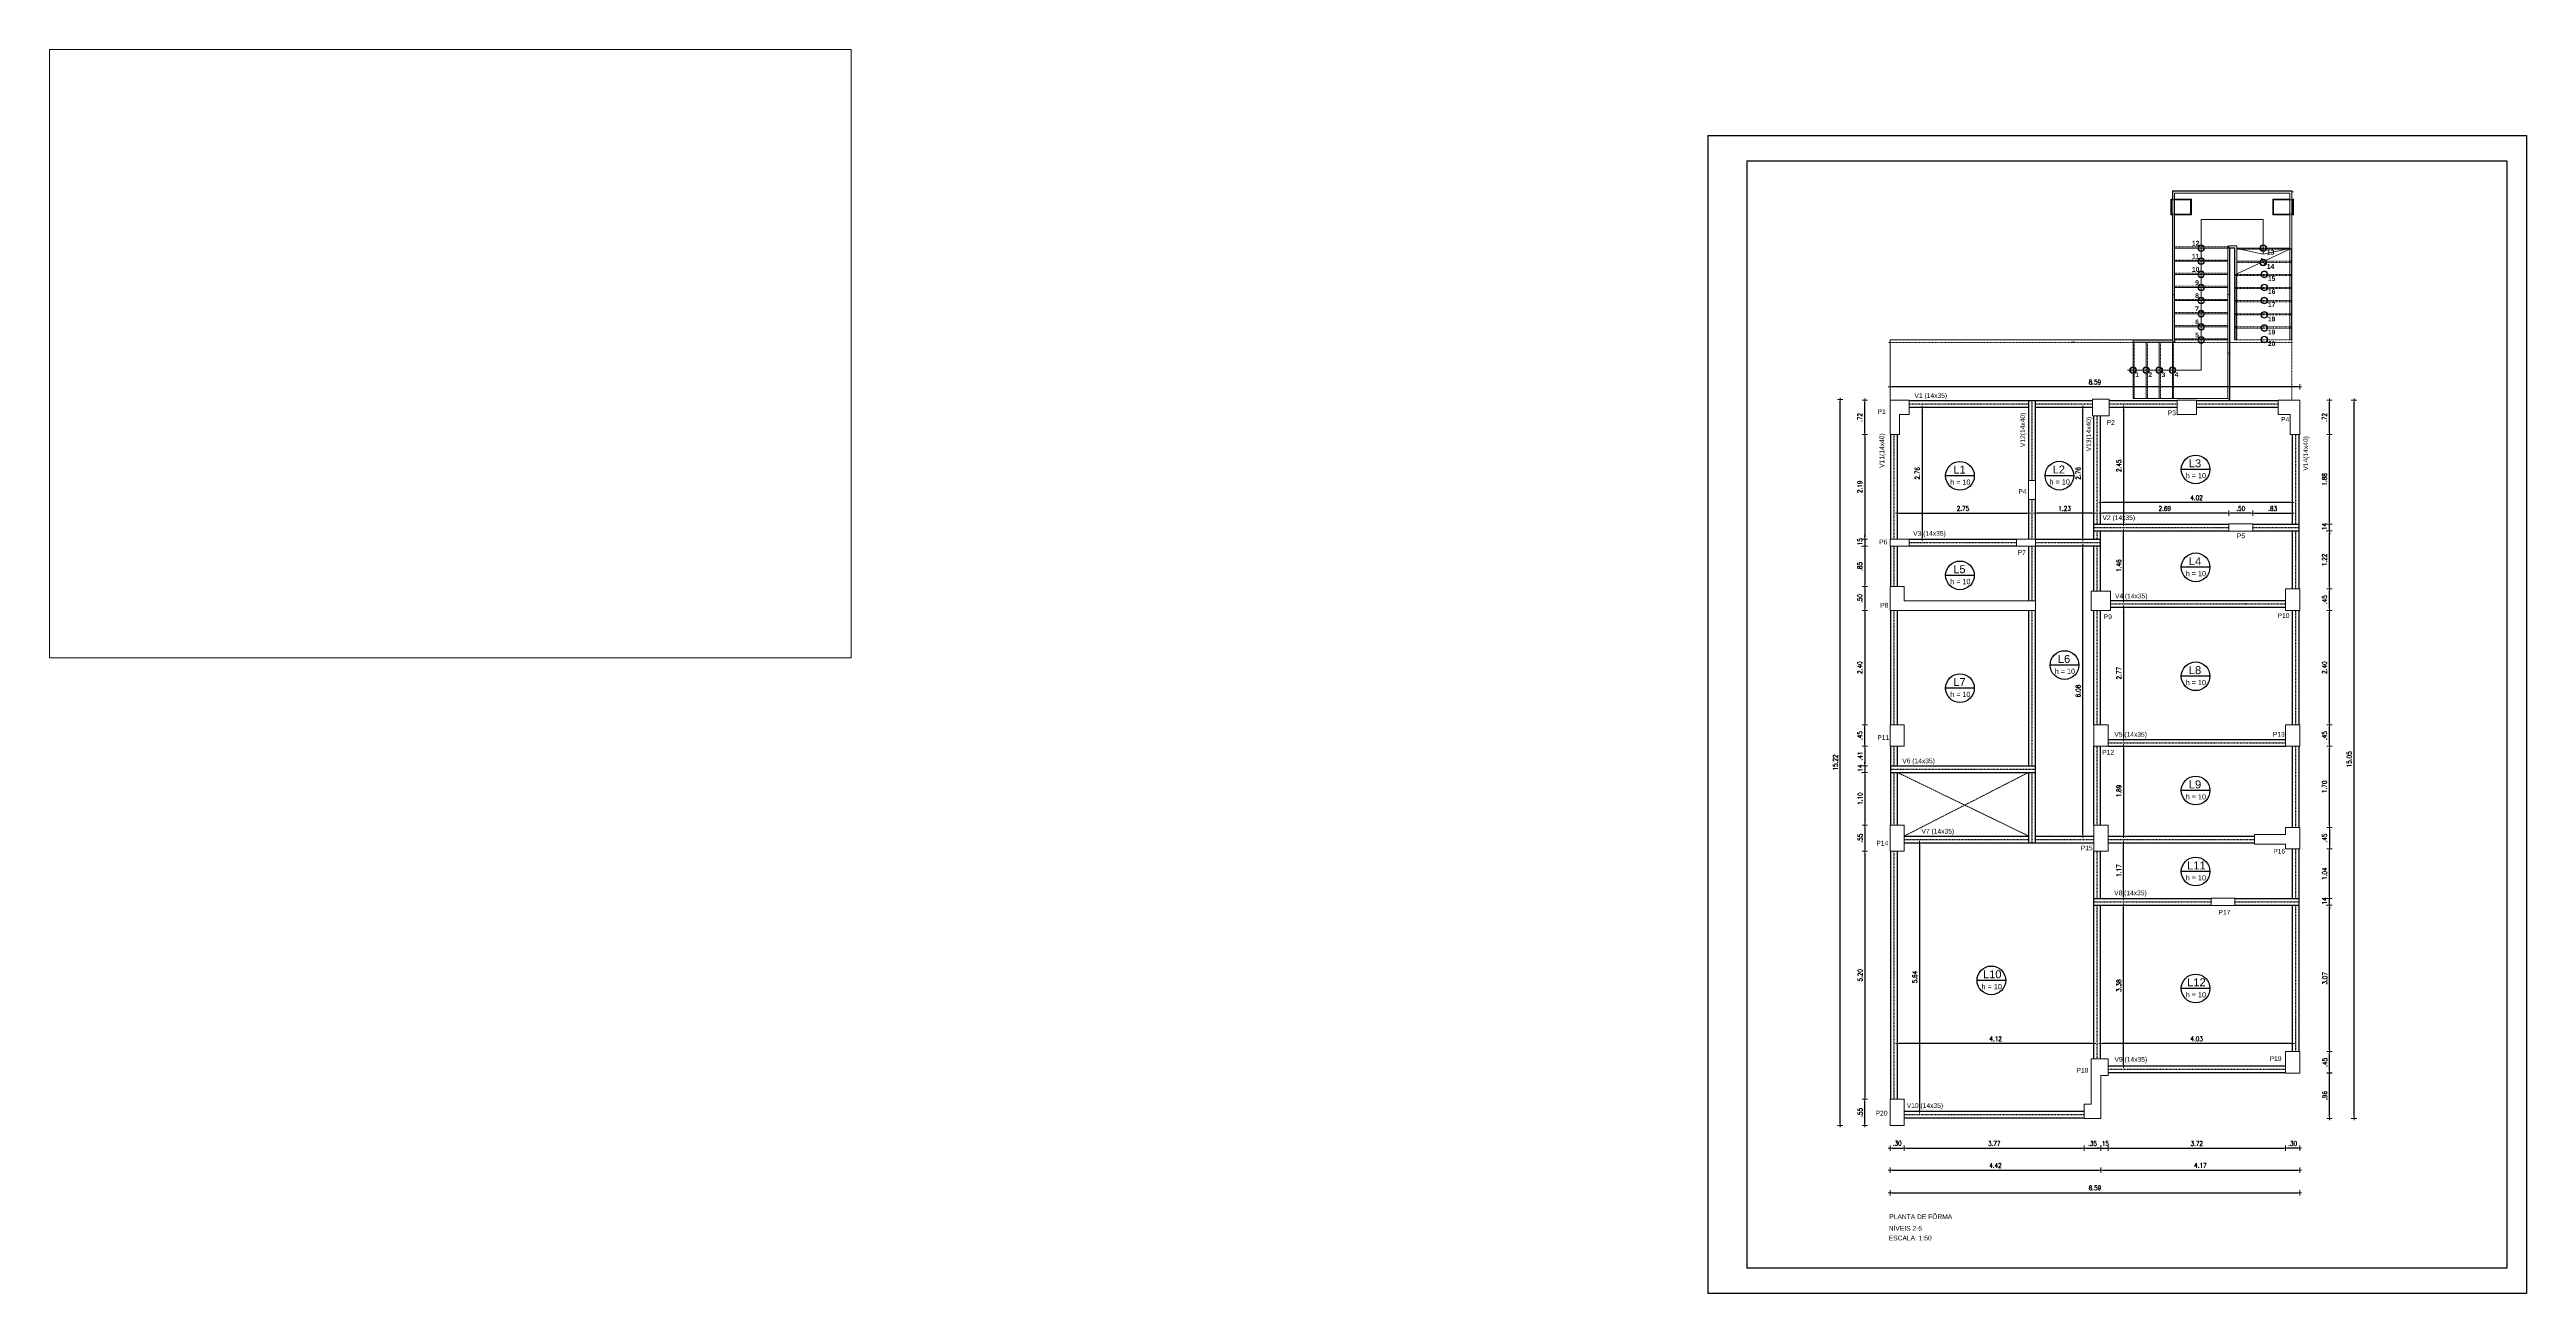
# Paper-space layout 'Layout1' of a CAD drawing. Header units: millimetres. Extents: x 26 to 661, y -144 to 176.
# The model-space entities are those that its viewports show. They can reach past a viewport. Long polylines and large blocks are cut down to what shows.
import ezdxf

# ---------------------------------------------------------------- set-up
doc = ezdxf.new("R2010")
doc.units = ezdxf.units.MM
for name, pattern in [('Dash', [0.00435, 0.002175, -0.002175]), ('Elevado', [0.003969, 0.002381, -0.001587]), ('HIDDEN2', [4.7625, 3.175, -1.5875]), ('IMPORT-HIDDEN2', [0.1875, 0.125, -0.0625])]:
    doc.linetypes.add(name, pattern=pattern)
for name, color, linetype, lineweight in [('Cotas', 30, 'Continuous', 5), ('Nuevo_Dibujo & Figuras_Pluma_Nº__113', 7, 'Continuous', 25), ('Nuevo_Dibujo & Figuras_Pluma_Nº__192', 8, 'Continuous', 0), ('Nuevo_Dibujo & Figuras_Pluma_Nº__2', 7, 'Continuous', 0), ('Nuevo_Dibujo & Figuras_Pluma_Nº__211', 7, 'Continuous', 0), ('Nuevo_Dibujo & Figuras_Pluma_Nº__5', 9, 'Continuous', 0), ('Nuevo_Dibujo & Figuras_Pluma_Nº__52', 7, 'Continuous', 13), ('Nuevo_Dibujo & Figuras_Pluma_Nº__7', 7, 'Continuous', 0), ('Nuevo_Dibujo & Figuras_Pluma_Nº__90', 5, 'Continuous', 0), ('TEXTO', 3, 'Continuous', 0)]:
    doc.layers.add(name, color=color, linetype=linetype, lineweight=lineweight)
for name, color, linetype in [('eixo', 8, 'HIDDEN2'), ('LAJE', 1, 'Continuous'), ('Pilares', 2, 'Continuous'), ('quadro', 6, 'Continuous'), ('viga', 4, 'Continuous')]:
    doc.layers.add(name, color=color, linetype=linetype)
doc.layers.add('Nuevo_Dibujo & Figuras_Pluma_Nº__11', color=7, linetype='Continuous', lineweight=0, true_color=0x909090)
doc.layers.add('Nuevo_Dibujo & Figuras_Pluma_Nº__31', color=7, linetype='Continuous', lineweight=0, true_color=0xff0505)
doc.styles.add('Estilo_Generado_3', font='ARIALNB.TTF')
doc.styles.get("Standard").update_dxf_attribs({"font": 'arial.ttf'})
doc.styles.add('T-COTA', font='ROMANS.SHX', dxfattribs={"width": 0.85})
doc.dimstyles.new('COTA 1-75', dxfattribs={"dimscale": 0.075, "dimtxt": 1.3, "dimasz": 0.5, "dimexe": 0.18, "dimexo": 0.0625, "dimgap": 0.7, "dimtad": 1, "dimtoh": 1, "dimzin": 4, "dimdsep": 46, "dimtxsty": 'T-COTA', "dimblk1": 'DOT', "dimblk2": 'DOT', "dimsah": 1, "dimcen": 2, "dimse1": 1, "dimse2": 1, "dimclrd": 253, "dimclre": 4, "dimclrt": 30, "dimadec": 0, "dimazin": 2, "dimtfac": 1, "dimtix": 1, "dimtmove": 2, "dimatfit": 2, "dimfxl": 1, "dimtolj": 1, "dimtzin": 0, "dimarcsym": 0})

# ---------------------------------------------------------------- blocks, each defined once
blk = doc.blocks.new('DOT')
at = {"color": 0, "linetype": 'ByBlock'}
for q in [(-1, 0), (0, 1.5), (0, -1.5), (1, 0)]:
    blk.add_line((0, 0), q, dxfattribs=at)
at = {"color": 0, "linetype": 'ByBlock', "const_width": 0.25}
blk.add_lwpolyline([(-0.125, 0, 1), (0.125, 0, 1)], format="xyb", close=True, dxfattribs=at)
blk = doc.blocks.new('*D103')
at = {"layer": 'Cotas', "color": 253, "lineweight": -2, "transparency": 16777216}
blk.add_line((3231.655, 1410.721), (3231.655, 1408.606), dxfattribs=at)
at = {"layer": 'Defpoints', "color": 0, "transparency": 16777216}
for p in [(3232.185, 1410.758), (3231.655, 1408.568), (3232.198, 1408.568)]:
    blk.add_point(p, dxfattribs=at)
at = {"layer": 'Cotas', "color": 253, "lineweight": -2, "transparency": 16777216, "xscale": 0.0375, "yscale": 0.0375, "zscale": 0.0375}
for p, rotation in [((3231.655, 1410.758), 90), ((3231.655, 1408.568), 270)]:
    blk.add_blockref('DOT', p, dxfattribs=dict(at, rotation=rotation))
at = {"layer": 'Cotas', "color": 30, "transparency": 16777216, "insert": (3231.553, 1409.663), "char_height": 0.0975, "attachment_point": 5, "rotation": 90, "style": 'T-COTA'}
blk.add_mtext('\\A1;2.19', dxfattribs=at)
blk = doc.blocks.new('_Dot')
at = {"color": 0, "linetype": 'ByBlock', "lineweight": -2}
blk.add_line((-0.5, 0), (-1, 0), dxfattribs=at)
at = {"color": 0, "linetype": 'ByBlock', "const_width": 0.5}
blk.add_lwpolyline([(-0.25, 0, 1), (0.25, 0, 1)], format="xyb", close=True, dxfattribs=at)
blk = doc.blocks.new('*D104')
at = {"layer": 'Cotas', "color": 253, "lineweight": -2, "transparency": 16777216}
blk.add_line((3231.655, 1410.796), (3231.655, 1411.441), dxfattribs=at)
at = {"layer": 'Defpoints', "color": 0, "transparency": 16777216}
for p in [(3231.655, 1411.478), (3232.185, 1411.478), (3232.185, 1410.758)]:
    blk.add_point(p, dxfattribs=at)
at = {"layer": 'Cotas', "color": 253, "lineweight": -2, "transparency": 16777216, "xscale": 0.0375, "yscale": 0.0375, "zscale": 0.0375}
for p, rotation in [((3231.655, 1411.478), 90), ((3231.655, 1410.758), 270)]:
    blk.add_blockref('DOT', p, dxfattribs=dict(at, rotation=rotation))
at = {"layer": 'Cotas', "color": 30, "transparency": 16777216, "insert": (3231.553, 1411.118), "char_height": 0.0975, "attachment_point": 5, "rotation": 90, "style": 'T-COTA'}
blk.add_mtext('\\A1;.72', dxfattribs=at)
blk = doc.blocks.new('*D105')
at = {"layer": 'Cotas', "color": 253, "lineweight": -2, "transparency": 16777216}
blk.add_line((3232.859, 1411.288), (3232.859, 1408.606), dxfattribs=at)
at = {"layer": 'Defpoints', "color": 0, "transparency": 16777216}
for p in [(3232.585, 1411.326), (3232.585, 1408.568), (3232.859, 1408.568)]:
    blk.add_point(p, dxfattribs=at)
at = {"layer": 'Cotas', "color": 253, "lineweight": -2, "transparency": 16777216, "xscale": 0.0375, "yscale": 0.0375, "zscale": 0.0375}
for p, rotation in [((3232.859, 1411.326), 90), ((3232.859, 1408.568), 270)]:
    blk.add_blockref('DOT', p, dxfattribs=dict(at, rotation=rotation))
at = {"layer": 'Cotas', "color": 30, "transparency": 16777216, "insert": (3232.757, 1409.947), "char_height": 0.0975, "attachment_point": 5, "rotation": 90, "style": 'T-COTA'}
blk.add_mtext('\\A1;2.76', dxfattribs=at)
blk = doc.blocks.new('*D106')
at = {"layer": 'Cotas', "color": 253, "lineweight": -2, "transparency": 16777216}
blk.add_line((3232.375, 1409.109), (3235.053, 1409.109), dxfattribs=at)
at = {"layer": 'Defpoints', "color": 0, "transparency": 16777216}
for p in [(3235.09, 1409.109), (3232.338, 1408.568), (3235.09, 1408.568)]:
    blk.add_point(p, dxfattribs=at)
at = {"layer": 'Cotas', "color": 253, "lineweight": -2, "transparency": 16777216, "xscale": 0.0375, "yscale": 0.0375, "zscale": 0.0375, "rotation": 180}
blk.add_blockref('DOT', (3232.338, 1409.109), dxfattribs=at)
at = {"layer": 'Cotas', "color": 253, "lineweight": -2, "transparency": 16777216, "xscale": 0.0375, "yscale": 0.0375, "zscale": 0.0375}
blk.add_blockref('DOT', (3235.09, 1409.109), dxfattribs=at)
at = {"layer": 'Cotas', "color": 30, "transparency": 16777216, "insert": (3233.714, 1409.21), "char_height": 0.0975, "attachment_point": 5, "style": 'T-COTA'}
blk.add_mtext('\\A1;2.75', dxfattribs=at)
blk = doc.blocks.new('*D107')
at = {"layer": 'Cotas', "color": 253, "lineweight": -2, "transparency": 16777216}
for p, q in [((3231.655, 1408.606), (3231.655, 1408.643)), ((3231.655, 1408.568), (3231.655, 1408.418)), ((3231.655, 1408.381), (3231.655, 1408.343))]:
    blk.add_line(p, q, dxfattribs=at)
at = {"layer": 'Defpoints', "color": 0, "transparency": 16777216}
for p in [(3231.655, 1408.418), (3232.185, 1408.568), (3232.185, 1408.418)]:
    blk.add_point(p, dxfattribs=at)
at = {"layer": 'Cotas', "color": 253, "lineweight": -2, "transparency": 16777216, "xscale": 0.0375, "yscale": 0.0375, "zscale": 0.0375}
for p, rotation in [((3231.655, 1408.568), 270), ((3231.655, 1408.418), 90)]:
    blk.add_blockref('DOT', p, dxfattribs=dict(at, rotation=rotation))
at = {"layer": 'Cotas', "color": 30, "transparency": 16777216, "insert": (3231.553, 1408.493), "char_height": 0.0975, "attachment_point": 5, "rotation": 90, "style": 'T-COTA'}
blk.add_mtext('\\A1;.15', dxfattribs=at)
blk = doc.blocks.new('*D108')
at = {"layer": 'Cotas', "color": 253, "lineweight": -2, "transparency": 16777216}
blk.add_line((3231.655, 1408.381), (3231.655, 1407.61), dxfattribs=at)
at = {"layer": 'Defpoints', "color": 0, "transparency": 16777216}
for p in [(3232.185, 1408.418), (3231.655, 1407.573), (3232.185, 1407.573)]:
    blk.add_point(p, dxfattribs=at)
at = {"layer": 'Cotas', "color": 253, "lineweight": -2, "transparency": 16777216, "xscale": 0.0375, "yscale": 0.0375, "zscale": 0.0375}
for p, rotation in [((3231.655, 1408.418), 90), ((3231.655, 1407.573), 270)]:
    blk.add_blockref('DOT', p, dxfattribs=dict(at, rotation=rotation))
at = {"layer": 'Cotas', "color": 30, "transparency": 16777216, "insert": (3231.553, 1407.995), "char_height": 0.0975, "attachment_point": 5, "rotation": 90, "style": 'T-COTA'}
blk.add_mtext('\\A1;.85', dxfattribs=at)
blk = doc.blocks.new('*D109')
at = {"layer": 'Cotas', "color": 253, "lineweight": -2, "transparency": 16777216}
blk.add_line((3231.655, 1407.535), (3231.655, 1407.11), dxfattribs=at)
at = {"layer": 'Defpoints', "color": 0, "transparency": 16777216}
for p in [(3232.185, 1407.573), (3231.655, 1407.073), (3232.185, 1407.073)]:
    blk.add_point(p, dxfattribs=at)
at = {"layer": 'Cotas', "color": 253, "lineweight": -2, "transparency": 16777216, "xscale": 0.0375, "yscale": 0.0375, "zscale": 0.0375}
for p, rotation in [((3231.655, 1407.573), 90), ((3231.655, 1407.073), 270)]:
    blk.add_blockref('DOT', p, dxfattribs=dict(at, rotation=rotation))
at = {"layer": 'Cotas', "color": 30, "transparency": 16777216, "insert": (3231.553, 1407.323), "char_height": 0.0975, "attachment_point": 5, "rotation": 90, "style": 'T-COTA'}
blk.add_mtext('\\A1;.50', dxfattribs=at)
blk = doc.blocks.new('*D110')
at = {"layer": 'Cotas', "color": 253, "lineweight": -2, "transparency": 16777216}
blk.add_line((3231.655, 1407.035), (3231.655, 1404.711), dxfattribs=at)
at = {"layer": 'Defpoints', "color": 0, "transparency": 16777216}
for p in [(3232.19, 1407.073), (3231.655, 1404.673), (3232.19, 1404.673)]:
    blk.add_point(p, dxfattribs=at)
at = {"layer": 'Cotas', "color": 253, "lineweight": -2, "transparency": 16777216, "xscale": 0.0375, "yscale": 0.0375, "zscale": 0.0375}
for p, rotation in [((3231.655, 1407.073), 90), ((3231.655, 1404.673), 270)]:
    blk.add_blockref('DOT', p, dxfattribs=dict(at, rotation=rotation))
at = {"layer": 'Cotas', "color": 30, "transparency": 16777216, "insert": (3231.553, 1405.873), "char_height": 0.0975, "attachment_point": 5, "rotation": 90, "style": 'T-COTA'}
blk.add_mtext('\\A1;2.40', dxfattribs=at)
blk = doc.blocks.new('*D111')
at = {"layer": 'Cotas', "color": 253, "lineweight": -2, "transparency": 16777216}
blk.add_line((3231.655, 1404.261), (3231.655, 1404.636), dxfattribs=at)
at = {"layer": 'Defpoints', "color": 0, "transparency": 16777216}
for p in [(3231.655, 1404.673), (3232.185, 1404.673), (3232.185, 1404.223)]:
    blk.add_point(p, dxfattribs=at)
at = {"layer": 'Cotas', "color": 253, "lineweight": -2, "transparency": 16777216, "xscale": 0.0375, "yscale": 0.0375, "zscale": 0.0375}
for p, rotation in [((3231.655, 1404.673), 90), ((3231.655, 1404.223), 270)]:
    blk.add_blockref('DOT', p, dxfattribs=dict(at, rotation=rotation))
at = {"layer": 'Cotas', "color": 30, "transparency": 16777216, "insert": (3231.553, 1404.448), "char_height": 0.0975, "attachment_point": 5, "rotation": 90, "style": 'T-COTA'}
blk.add_mtext('\\A1;.45', dxfattribs=at)
blk = doc.blocks.new('*D112')
at = {"layer": 'Cotas', "color": 253, "lineweight": -2, "transparency": 16777216}
blk.add_line((3231.659, 1404.186), (3231.659, 1403.854), dxfattribs=at)
at = {"layer": 'Defpoints', "color": 0, "transparency": 16777216}
for p in [(3232.185, 1404.223), (3231.659, 1403.816), (3232.198, 1403.816)]:
    blk.add_point(p, dxfattribs=at)
at = {"layer": 'Cotas', "color": 253, "lineweight": -2, "transparency": 16777216, "xscale": 0.0375, "yscale": 0.0375, "zscale": 0.0375}
for p, rotation in [((3231.659, 1404.223), 90), ((3231.659, 1403.816), 270)]:
    blk.add_blockref('DOT', p, dxfattribs=dict(at, rotation=rotation))
at = {"layer": 'Cotas', "color": 30, "transparency": 16777216, "insert": (3231.558, 1404.02), "char_height": 0.0975, "attachment_point": 5, "rotation": 90, "style": 'T-COTA'}
blk.add_mtext('\\A1;.41', dxfattribs=at)
blk = doc.blocks.new('*D113')
at = {"layer": 'Cotas', "color": 253, "lineweight": -2, "transparency": 16777216}
for p, q in [((3231.659, 1403.854), (3231.659, 1403.891)), ((3231.659, 1403.816), (3231.659, 1403.676)), ((3231.659, 1403.639), (3231.659, 1403.601))]:
    blk.add_line(p, q, dxfattribs=at)
at = {"layer": 'Defpoints', "color": 0, "transparency": 16777216}
for p in [(3231.659, 1403.676), (3232.198, 1403.816), (3232.198, 1403.676)]:
    blk.add_point(p, dxfattribs=at)
at = {"layer": 'Cotas', "color": 253, "lineweight": -2, "transparency": 16777216, "xscale": 0.0375, "yscale": 0.0375, "zscale": 0.0375}
for p, rotation in [((3231.659, 1403.816), 270), ((3231.659, 1403.676), 90)]:
    blk.add_blockref('DOT', p, dxfattribs=dict(at, rotation=rotation))
at = {"layer": 'Cotas', "color": 30, "transparency": 16777216, "insert": (3231.558, 1403.746), "char_height": 0.0975, "attachment_point": 5, "rotation": 90, "style": 'T-COTA'}
blk.add_mtext('\\A1;.14', dxfattribs=at)
blk = doc.blocks.new('*D114')
at = {"layer": 'Cotas', "color": 253, "lineweight": -2, "transparency": 16777216}
blk.add_line((3231.659, 1403.639), (3231.659, 1402.611), dxfattribs=at)
at = {"layer": 'Defpoints', "color": 0, "transparency": 16777216}
for p in [(3232.198, 1403.676), (3231.659, 1402.573), (3232.185, 1402.573)]:
    blk.add_point(p, dxfattribs=at)
at = {"layer": 'Cotas', "color": 253, "lineweight": -2, "transparency": 16777216, "xscale": 0.0375, "yscale": 0.0375, "zscale": 0.0375}
for p, rotation in [((3231.659, 1403.676), 90), ((3231.659, 1402.573), 270)]:
    blk.add_blockref('DOT', p, dxfattribs=dict(at, rotation=rotation))
at = {"layer": 'Cotas', "color": 30, "transparency": 16777216, "insert": (3231.558, 1403.125), "char_height": 0.0975, "attachment_point": 5, "rotation": 90, "style": 'T-COTA'}
blk.add_mtext('\\A1;1.10', dxfattribs=at)
blk = doc.blocks.new('*D115')
at = {"layer": 'Cotas', "color": 253, "lineweight": -2, "transparency": 16777216}
blk.add_line((3231.659, 1402.536), (3231.659, 1402.061), dxfattribs=at)
at = {"layer": 'Defpoints', "color": 0, "transparency": 16777216}
for p in [(3232.19, 1402.573), (3231.659, 1402.023), (3232.19, 1402.023)]:
    blk.add_point(p, dxfattribs=at)
at = {"layer": 'Cotas', "color": 253, "lineweight": -2, "transparency": 16777216, "xscale": 0.0375, "yscale": 0.0375, "zscale": 0.0375}
for p, rotation in [((3231.659, 1402.573), 90), ((3231.659, 1402.023), 270)]:
    blk.add_blockref('DOT', p, dxfattribs=dict(at, rotation=rotation))
at = {"layer": 'Cotas', "color": 30, "transparency": 16777216, "insert": (3231.558, 1402.298), "char_height": 0.0975, "attachment_point": 5, "rotation": 90, "style": 'T-COTA'}
blk.add_mtext('\\A1;.55', dxfattribs=at)
blk = doc.blocks.new('*D116')
at = {"layer": 'Cotas', "color": 253, "lineweight": -2, "transparency": 16777216}
blk.add_line((3231.659, 1401.986), (3231.659, 1396.861), dxfattribs=at)
at = {"layer": 'Defpoints', "color": 0, "transparency": 16777216}
for p in [(3232.185, 1402.023), (3231.659, 1396.823), (3232.185, 1396.823)]:
    blk.add_point(p, dxfattribs=at)
at = {"layer": 'Cotas', "color": 253, "lineweight": -2, "transparency": 16777216, "xscale": 0.0375, "yscale": 0.0375, "zscale": 0.0375}
for p, rotation in [((3231.659, 1402.023), 90), ((3231.659, 1396.823), 270)]:
    blk.add_blockref('DOT', p, dxfattribs=dict(at, rotation=rotation))
at = {"layer": 'Cotas', "color": 30, "transparency": 16777216, "insert": (3231.558, 1399.423), "char_height": 0.0975, "attachment_point": 5, "rotation": 90, "style": 'T-COTA'}
blk.add_mtext('\\A1;5.20', dxfattribs=at)
blk = doc.blocks.new('*D117')
at = {"layer": 'Cotas', "color": 253, "lineweight": -2, "transparency": 16777216}
blk.add_line((3231.659, 1396.311), (3231.659, 1396.786), dxfattribs=at)
at = {"layer": 'Defpoints', "color": 0, "transparency": 16777216}
for p in [(3231.659, 1396.823), (3232.185, 1396.823), (3232.185, 1396.273)]:
    blk.add_point(p, dxfattribs=at)
at = {"layer": 'Cotas', "color": 253, "lineweight": -2, "transparency": 16777216, "xscale": 0.0375, "yscale": 0.0375, "zscale": 0.0375}
for p, rotation in [((3231.659, 1396.823), 90), ((3231.659, 1396.273), 270)]:
    blk.add_blockref('DOT', p, dxfattribs=dict(at, rotation=rotation))
at = {"layer": 'Cotas', "color": 30, "transparency": 16777216, "insert": (3231.558, 1396.548), "char_height": 0.0975, "attachment_point": 5, "rotation": 90, "style": 'T-COTA'}
blk.add_mtext('\\A1;.55', dxfattribs=at)
blk = doc.blocks.new('*D118')
at = {"layer": 'Cotas', "color": 253, "lineweight": -2, "transparency": 16777216}
blk.add_line((3231.142, 1396.311), (3231.142, 1411.456), dxfattribs=at)
at = {"layer": 'Defpoints', "color": 0, "transparency": 16777216}
for p in [(3231.142, 1411.493), (3232.185, 1411.493), (3232.185, 1396.273)]:
    blk.add_point(p, dxfattribs=at)
at = {"layer": 'Cotas', "color": 253, "lineweight": -2, "transparency": 16777216, "xscale": 0.0375, "yscale": 0.0375, "zscale": 0.0375}
for p, rotation in [((3231.142, 1411.493), 90), ((3231.142, 1396.273), 270)]:
    blk.add_blockref('DOT', p, dxfattribs=dict(at, rotation=rotation))
at = {"layer": 'Cotas', "color": 30, "transparency": 16777216, "insert": (3231.04, 1403.883), "char_height": 0.0975, "attachment_point": 5, "rotation": 90, "style": 'T-COTA'}
blk.add_mtext('\\A1;15.22', dxfattribs=at)
blk = doc.blocks.new('*D119')
at = {"layer": 'Cotas', "color": 253, "lineweight": -2, "transparency": 16777216}
blk.add_line((3232.223, 1395.8), (3232.448, 1395.8), dxfattribs=at)
at = {"layer": 'Defpoints', "color": 0, "transparency": 16777216}
for p in [(3232.185, 1396.273), (3232.485, 1396.273), (3232.485, 1395.8)]:
    blk.add_point(p, dxfattribs=at)
at = {"layer": 'Cotas', "color": 253, "lineweight": -2, "transparency": 16777216, "xscale": 0.0375, "yscale": 0.0375, "zscale": 0.0375, "rotation": 180}
blk.add_blockref('DOT', (3232.185, 1395.8), dxfattribs=at)
at = {"layer": 'Cotas', "color": 253, "lineweight": -2, "transparency": 16777216, "xscale": 0.0375, "yscale": 0.0375, "zscale": 0.0375}
blk.add_blockref('DOT', (3232.485, 1395.8), dxfattribs=at)
at = {"layer": 'Cotas', "color": 30, "transparency": 16777216, "insert": (3232.335, 1395.901), "char_height": 0.0975, "attachment_point": 5, "style": 'T-COTA'}
blk.add_mtext('\\A1;.30', dxfattribs=at)
blk = doc.blocks.new('*D120')
at = {"layer": 'Cotas', "color": 253, "lineweight": -2, "transparency": 16777216}
blk.add_line((3232.523, 1395.796), (3236.218, 1395.796), dxfattribs=at)
at = {"layer": 'Defpoints', "color": 0, "transparency": 16777216}
for p in [(3232.485, 1396.428), (3236.255, 1396.428), (3236.255, 1395.796)]:
    blk.add_point(p, dxfattribs=at)
at = {"layer": 'Cotas', "color": 253, "lineweight": -2, "transparency": 16777216, "xscale": 0.0375, "yscale": 0.0375, "zscale": 0.0375, "rotation": 180}
blk.add_blockref('DOT', (3232.485, 1395.796), dxfattribs=at)
at = {"layer": 'Cotas', "color": 253, "lineweight": -2, "transparency": 16777216, "xscale": 0.0375, "yscale": 0.0375, "zscale": 0.0375}
blk.add_blockref('DOT', (3236.255, 1395.796), dxfattribs=at)
at = {"layer": 'Cotas', "color": 30, "transparency": 16777216, "insert": (3234.37, 1395.897), "char_height": 0.0975, "attachment_point": 5, "style": 'T-COTA'}
blk.add_mtext('\\A1;3.77', dxfattribs=at)
blk = doc.blocks.new('*D121')
at = {"layer": 'Cotas', "color": 253, "lineweight": -2, "transparency": 16777216}
blk.add_line((3236.293, 1395.796), (3236.568, 1395.796), dxfattribs=at)
at = {"layer": 'Defpoints', "color": 0, "transparency": 16777216}
for p in [(3236.255, 1396.428), (3236.605, 1396.423), (3236.605, 1395.796)]:
    blk.add_point(p, dxfattribs=at)
at = {"layer": 'Cotas', "color": 253, "lineweight": -2, "transparency": 16777216, "xscale": 0.0375, "yscale": 0.0375, "zscale": 0.0375, "rotation": 180}
blk.add_blockref('DOT', (3236.255, 1395.796), dxfattribs=at)
at = {"layer": 'Cotas', "color": 253, "lineweight": -2, "transparency": 16777216, "xscale": 0.0375, "yscale": 0.0375, "zscale": 0.0375}
blk.add_blockref('DOT', (3236.605, 1395.796), dxfattribs=at)
at = {"layer": 'Cotas', "color": 30, "transparency": 16777216, "insert": (3236.43, 1395.897), "char_height": 0.0975, "attachment_point": 5, "style": 'T-COTA'}
blk.add_mtext('\\A1;.35', dxfattribs=at)
blk = doc.blocks.new('*D122')
at = {"layer": 'Cotas', "color": 253, "lineweight": -2, "transparency": 16777216}
blk.add_line((3232.223, 1395.337), (3236.568, 1395.337), dxfattribs=at)
at = {"layer": 'Defpoints', "color": 0, "transparency": 16777216}
for p in [(3236.605, 1396.423), (3232.185, 1396.273), (3236.605, 1395.337)]:
    blk.add_point(p, dxfattribs=at)
at = {"layer": 'Cotas', "color": 253, "lineweight": -2, "transparency": 16777216, "xscale": 0.0375, "yscale": 0.0375, "zscale": 0.0375, "rotation": 180}
blk.add_blockref('DOT', (3232.185, 1395.337), dxfattribs=at)
at = {"layer": 'Cotas', "color": 253, "lineweight": -2, "transparency": 16777216, "xscale": 0.0375, "yscale": 0.0375, "zscale": 0.0375}
blk.add_blockref('DOT', (3236.605, 1395.337), dxfattribs=at)
at = {"layer": 'Cotas', "color": 30, "transparency": 16777216, "insert": (3234.395, 1395.438), "char_height": 0.0975, "attachment_point": 5, "style": 'T-COTA'}
blk.add_mtext('\\A1;4.42', dxfattribs=at)
blk = doc.blocks.new('*D123')
at = {"layer": 'Cotas', "color": 253, "lineweight": -2, "transparency": 16777216}
for p, q in [((3236.568, 1395.796), (3236.53, 1395.796)), ((3236.605, 1395.796), (3236.755, 1395.796)), ((3236.793, 1395.796), (3236.83, 1395.796))]:
    blk.add_line(p, q, dxfattribs=at)
at = {"layer": 'Defpoints', "color": 0, "transparency": 16777216}
for p in [(3236.605, 1397.323), (3236.755, 1397.323), (3236.755, 1395.796)]:
    blk.add_point(p, dxfattribs=at)
at = {"layer": 'Cotas', "color": 253, "lineweight": -2, "transparency": 16777216, "xscale": 0.0375, "yscale": 0.0375, "zscale": 0.0375}
blk.add_blockref('DOT', (3236.605, 1395.796), dxfattribs=at)
at = {"layer": 'Cotas', "color": 253, "lineweight": -2, "transparency": 16777216, "xscale": 0.0375, "yscale": 0.0375, "zscale": 0.0375, "rotation": 180}
blk.add_blockref('DOT', (3236.755, 1395.796), dxfattribs=at)
at = {"layer": 'Cotas', "color": 30, "transparency": 16777216, "insert": (3236.68, 1395.897), "char_height": 0.0975, "attachment_point": 5, "style": 'T-COTA'}
blk.add_mtext('\\A1;.15', dxfattribs=at)
blk = doc.blocks.new('*D124')
at = {"layer": 'Cotas', "color": 253, "lineweight": -2, "transparency": 16777216}
blk.add_line((3236.793, 1395.796), (3240.438, 1395.796), dxfattribs=at)
at = {"layer": 'Defpoints', "color": 0, "transparency": 16777216}
for p in [(3236.755, 1397.378), (3240.475, 1397.373), (3240.475, 1395.796)]:
    blk.add_point(p, dxfattribs=at)
at = {"layer": 'Cotas', "color": 253, "lineweight": -2, "transparency": 16777216, "xscale": 0.0375, "yscale": 0.0375, "zscale": 0.0375, "rotation": 180}
blk.add_blockref('DOT', (3236.755, 1395.796), dxfattribs=at)
at = {"layer": 'Cotas', "color": 253, "lineweight": -2, "transparency": 16777216, "xscale": 0.0375, "yscale": 0.0375, "zscale": 0.0375}
blk.add_blockref('DOT', (3240.475, 1395.796), dxfattribs=at)
at = {"layer": 'Cotas', "color": 30, "transparency": 16777216, "insert": (3238.615, 1395.897), "char_height": 0.0975, "attachment_point": 5, "style": 'T-COTA'}
blk.add_mtext('\\A1;3.72', dxfattribs=at)
blk = doc.blocks.new('*D125')
at = {"layer": 'Cotas', "color": 253, "lineweight": -2, "transparency": 16777216}
blk.add_line((3240.738, 1395.796), (3240.513, 1395.796), dxfattribs=at)
at = {"layer": 'Defpoints', "color": 0, "transparency": 16777216}
for p in [(3240.475, 1397.378), (3240.775, 1397.373), (3240.475, 1395.796)]:
    blk.add_point(p, dxfattribs=at)
at = {"layer": 'Cotas', "color": 253, "lineweight": -2, "transparency": 16777216, "xscale": 0.0375, "yscale": 0.0375, "zscale": 0.0375, "rotation": 180}
blk.add_blockref('DOT', (3240.475, 1395.796), dxfattribs=at)
at = {"layer": 'Cotas', "color": 253, "lineweight": -2, "transparency": 16777216, "xscale": 0.0375, "yscale": 0.0375, "zscale": 0.0375}
blk.add_blockref('DOT', (3240.775, 1395.796), dxfattribs=at)
at = {"layer": 'Cotas', "color": 30, "transparency": 16777216, "insert": (3240.625, 1395.897), "char_height": 0.0975, "attachment_point": 5, "style": 'T-COTA'}
blk.add_mtext('\\A1;.30', dxfattribs=at)
blk = doc.blocks.new('*D126')
at = {"layer": 'Cotas', "color": 253, "lineweight": -2, "transparency": 16777216}
blk.add_line((3236.643, 1395.337), (3240.738, 1395.337), dxfattribs=at)
at = {"layer": 'Defpoints', "color": 0, "transparency": 16777216}
for p in [(3236.605, 1397.323), (3240.775, 1397.373), (3240.775, 1395.337)]:
    blk.add_point(p, dxfattribs=at)
at = {"layer": 'Cotas', "color": 253, "lineweight": -2, "transparency": 16777216, "xscale": 0.0375, "yscale": 0.0375, "zscale": 0.0375, "rotation": 180}
blk.add_blockref('DOT', (3236.605, 1395.337), dxfattribs=at)
at = {"layer": 'Cotas', "color": 253, "lineweight": -2, "transparency": 16777216, "xscale": 0.0375, "yscale": 0.0375, "zscale": 0.0375}
blk.add_blockref('DOT', (3240.775, 1395.337), dxfattribs=at)
at = {"layer": 'Cotas', "color": 30, "transparency": 16777216, "insert": (3238.69, 1395.438), "char_height": 0.0975, "attachment_point": 5, "style": 'T-COTA'}
blk.add_mtext('\\A1;4.17', dxfattribs=at)
blk = doc.blocks.new('*D127')
at = {"layer": 'Cotas', "color": 253, "lineweight": -2, "transparency": 16777216}
blk.add_line((3232.223, 1394.865), (3240.738, 1394.865), dxfattribs=at)
at = {"layer": 'Defpoints', "color": 0, "transparency": 16777216}
for p in [(3240.775, 1397.373), (3232.185, 1396.273), (3240.775, 1394.865)]:
    blk.add_point(p, dxfattribs=at)
at = {"layer": 'Cotas', "color": 253, "lineweight": -2, "transparency": 16777216, "xscale": 0.0375, "yscale": 0.0375, "zscale": 0.0375, "rotation": 180}
blk.add_blockref('DOT', (3232.185, 1394.865), dxfattribs=at)
at = {"layer": 'Cotas', "color": 253, "lineweight": -2, "transparency": 16777216, "xscale": 0.0375, "yscale": 0.0375, "zscale": 0.0375}
blk.add_blockref('DOT', (3240.775, 1394.865), dxfattribs=at)
at = {"layer": 'Cotas', "color": 30, "transparency": 16777216, "insert": (3236.48, 1394.967), "char_height": 0.0975, "attachment_point": 5, "style": 'T-COTA'}
blk.add_mtext('\\A1;8.59', dxfattribs=at)
blk = doc.blocks.new('*D128')
at = {"layer": 'Cotas', "color": 253, "lineweight": -2, "transparency": 16777216}
blk.add_line((3241.4, 1396.461), (3241.4, 1397.341), dxfattribs=at)
at = {"layer": 'Defpoints', "color": 0, "transparency": 16777216}
for p in [(3236.755, 1397.378), (3241.4, 1397.378), (3236.605, 1396.423)]:
    blk.add_point(p, dxfattribs=at)
at = {"layer": 'Cotas', "color": 253, "lineweight": -2, "transparency": 16777216, "xscale": 0.0375, "yscale": 0.0375, "zscale": 0.0375}
for p, rotation in [((3241.4, 1397.378), 90), ((3241.4, 1396.423), 270)]:
    blk.add_blockref('DOT', p, dxfattribs=dict(at, rotation=rotation))
at = {"layer": 'Cotas', "color": 30, "transparency": 16777216, "insert": (3241.299, 1396.901), "char_height": 0.0975, "attachment_point": 5, "rotation": 90, "style": 'T-COTA'}
blk.add_mtext('\\A1;.96', dxfattribs=at)
blk = doc.blocks.new('*D129')
at = {"layer": 'Cotas', "color": 253, "lineweight": -2, "transparency": 16777216}
blk.add_line((3241.4, 1397.411), (3241.4, 1397.786), dxfattribs=at)
at = {"layer": 'Defpoints', "color": 0, "transparency": 16777216}
for p in [(3240.763, 1397.823), (3240.775, 1397.373), (3241.4, 1397.823)]:
    blk.add_point(p, dxfattribs=at)
at = {"layer": 'Cotas', "color": 253, "lineweight": -2, "transparency": 16777216, "xscale": 0.0375, "yscale": 0.0375, "zscale": 0.0375}
for p, rotation in [((3241.4, 1397.823), 90), ((3241.4, 1397.373), 270)]:
    blk.add_blockref('DOT', p, dxfattribs=dict(at, rotation=rotation))
at = {"layer": 'Cotas', "color": 30, "transparency": 16777216, "insert": (3241.299, 1397.598), "char_height": 0.0975, "attachment_point": 5, "rotation": 90, "style": 'T-COTA'}
blk.add_mtext('\\A1;.45', dxfattribs=at)
blk = doc.blocks.new('*D130')
at = {"layer": 'Cotas', "color": 253, "lineweight": -2, "transparency": 16777216}
blk.add_line((3241.4, 1397.861), (3241.4, 1400.856), dxfattribs=at)
at = {"layer": 'Defpoints', "color": 0, "transparency": 16777216}
for p in [(3240.623, 1400.893), (3241.4, 1400.893), (3240.775, 1397.823)]:
    blk.add_point(p, dxfattribs=at)
at = {"layer": 'Cotas', "color": 253, "lineweight": -2, "transparency": 16777216, "xscale": 0.0375, "yscale": 0.0375, "zscale": 0.0375}
for p, rotation in [((3241.4, 1400.893), 90), ((3241.4, 1397.823), 270)]:
    blk.add_blockref('DOT', p, dxfattribs=dict(at, rotation=rotation))
at = {"layer": 'Cotas', "color": 30, "transparency": 16777216, "insert": (3241.299, 1399.358), "char_height": 0.0975, "attachment_point": 5, "rotation": 90, "style": 'T-COTA'}
blk.add_mtext('\\A1;3.07', dxfattribs=at)
blk = doc.blocks.new('*D131')
at = {"layer": 'Cotas', "color": 253, "lineweight": -2, "transparency": 16777216}
for p, q in [((3241.396, 1401.071), (3241.396, 1401.108)), ((3241.396, 1400.893), (3241.396, 1401.033)), ((3241.396, 1400.856), (3241.396, 1400.818))]:
    blk.add_line(p, q, dxfattribs=at)
at = {"layer": 'Defpoints', "color": 0, "transparency": 16777216}
for p in [(3240.763, 1401.033), (3241.396, 1401.033), (3240.763, 1400.893)]:
    blk.add_point(p, dxfattribs=at)
at = {"layer": 'Cotas', "color": 253, "lineweight": -2, "transparency": 16777216, "xscale": 0.0375, "yscale": 0.0375, "zscale": 0.0375}
for p, rotation in [((3241.396, 1401.033), 270), ((3241.396, 1400.893), 90)]:
    blk.add_blockref('DOT', p, dxfattribs=dict(at, rotation=rotation))
at = {"layer": 'Cotas', "color": 30, "transparency": 16777216, "insert": (3241.295, 1400.963), "char_height": 0.0975, "attachment_point": 5, "rotation": 90, "style": 'T-COTA'}
blk.add_mtext('\\A1;.14', dxfattribs=at)
blk = doc.blocks.new('*D132')
at = {"layer": 'Cotas', "color": 253, "lineweight": -2, "transparency": 16777216}
blk.add_line((3241.396, 1401.071), (3241.396, 1402.036), dxfattribs=at)
at = {"layer": 'Defpoints', "color": 0, "transparency": 16777216}
for p in [(3240.775, 1402.073), (3241.396, 1402.073), (3240.763, 1401.033)]:
    blk.add_point(p, dxfattribs=at)
at = {"layer": 'Cotas', "color": 253, "lineweight": -2, "transparency": 16777216, "xscale": 0.0375, "yscale": 0.0375, "zscale": 0.0375}
for p, rotation in [((3241.396, 1402.073), 90), ((3241.396, 1401.033), 270)]:
    blk.add_blockref('DOT', p, dxfattribs=dict(at, rotation=rotation))
at = {"layer": 'Cotas', "color": 30, "transparency": 16777216, "insert": (3241.295, 1401.553), "char_height": 0.0975, "attachment_point": 5, "rotation": 90, "style": 'T-COTA'}
blk.add_mtext('\\A1;1.04', dxfattribs=at)
blk = doc.blocks.new('*D133')
at = {"layer": 'Cotas', "color": 253, "lineweight": -2, "transparency": 16777216}
blk.add_line((3241.396, 1402.486), (3241.396, 1402.111), dxfattribs=at)
at = {"layer": 'Defpoints', "color": 0, "transparency": 16777216}
for p in [(3240.775, 1402.523), (3240.775, 1402.073), (3241.396, 1402.073)]:
    blk.add_point(p, dxfattribs=at)
at = {"layer": 'Cotas', "color": 253, "lineweight": -2, "transparency": 16777216, "xscale": 0.0375, "yscale": 0.0375, "zscale": 0.0375}
for p, rotation in [((3241.396, 1402.523), 90), ((3241.396, 1402.073), 270)]:
    blk.add_blockref('DOT', p, dxfattribs=dict(at, rotation=rotation))
at = {"layer": 'Cotas', "color": 30, "transparency": 16777216, "insert": (3241.294, 1402.298), "char_height": 0.0975, "attachment_point": 5, "rotation": 90, "style": 'T-COTA'}
blk.add_mtext('\\A1;.45', dxfattribs=at)
blk = doc.blocks.new('*D134')
at = {"layer": 'Cotas', "color": 253, "lineweight": -2, "transparency": 16777216}
blk.add_line((3241.396, 1402.561), (3241.396, 1404.186), dxfattribs=at)
at = {"layer": 'Defpoints', "color": 0, "transparency": 16777216}
for p in [(3240.763, 1404.223), (3241.396, 1404.223), (3240.763, 1402.523)]:
    blk.add_point(p, dxfattribs=at)
at = {"layer": 'Cotas', "color": 253, "lineweight": -2, "transparency": 16777216, "xscale": 0.0375, "yscale": 0.0375, "zscale": 0.0375}
for p, rotation in [((3241.396, 1404.223), 90), ((3241.396, 1402.523), 270)]:
    blk.add_blockref('DOT', p, dxfattribs=dict(at, rotation=rotation))
at = {"layer": 'Cotas', "color": 30, "transparency": 16777216, "insert": (3241.294, 1403.373), "char_height": 0.0975, "attachment_point": 5, "rotation": 90, "style": 'T-COTA'}
blk.add_mtext('\\A1;1.70', dxfattribs=at)
blk = doc.blocks.new('*D135')
at = {"layer": 'Cotas', "color": 253, "lineweight": -2, "transparency": 16777216}
blk.add_line((3241.396, 1404.261), (3241.396, 1404.636), dxfattribs=at)
at = {"layer": 'Defpoints', "color": 0, "transparency": 16777216}
for p in [(3240.775, 1404.673), (3241.396, 1404.673), (3240.775, 1404.223)]:
    blk.add_point(p, dxfattribs=at)
at = {"layer": 'Cotas', "color": 253, "lineweight": -2, "transparency": 16777216, "xscale": 0.0375, "yscale": 0.0375, "zscale": 0.0375}
for p, rotation in [((3241.396, 1404.673), 90), ((3241.396, 1404.223), 270)]:
    blk.add_blockref('DOT', p, dxfattribs=dict(at, rotation=rotation))
at = {"layer": 'Cotas', "color": 30, "transparency": 16777216, "insert": (3241.294, 1404.448), "char_height": 0.0975, "attachment_point": 5, "rotation": 90, "style": 'T-COTA'}
blk.add_mtext('\\A1;.45', dxfattribs=at)
blk = doc.blocks.new('*D136')
at = {"layer": 'Cotas', "color": 253, "lineweight": -2, "transparency": 16777216}
blk.add_line((3241.396, 1404.711), (3241.396, 1407.035), dxfattribs=at)
at = {"layer": 'Defpoints', "color": 0, "transparency": 16777216}
for p in [(3240.775, 1407.073), (3241.396, 1407.073), (3240.693, 1404.673)]:
    blk.add_point(p, dxfattribs=at)
at = {"layer": 'Cotas', "color": 253, "lineweight": -2, "transparency": 16777216, "xscale": 0.0375, "yscale": 0.0375, "zscale": 0.0375}
for p, rotation in [((3241.396, 1407.073), 90), ((3241.396, 1404.673), 270)]:
    blk.add_blockref('DOT', p, dxfattribs=dict(at, rotation=rotation))
at = {"layer": 'Cotas', "color": 30, "transparency": 16777216, "insert": (3241.294, 1405.873), "char_height": 0.0975, "attachment_point": 5, "rotation": 90, "style": 'T-COTA'}
blk.add_mtext('\\A1;2.40', dxfattribs=at)
blk = doc.blocks.new('*D137')
at = {"layer": 'Cotas', "color": 253, "lineweight": -2, "transparency": 16777216}
blk.add_line((3241.396, 1407.11), (3241.396, 1407.485), dxfattribs=at)
at = {"layer": 'Defpoints', "color": 0, "transparency": 16777216}
for p in [(3240.763, 1407.523), (3241.396, 1407.523), (3240.775, 1407.073)]:
    blk.add_point(p, dxfattribs=at)
at = {"layer": 'Cotas', "color": 253, "lineweight": -2, "transparency": 16777216, "xscale": 0.0375, "yscale": 0.0375, "zscale": 0.0375}
for p, rotation in [((3241.396, 1407.523), 90), ((3241.396, 1407.073), 270)]:
    blk.add_blockref('DOT', p, dxfattribs=dict(at, rotation=rotation))
at = {"layer": 'Cotas', "color": 30, "transparency": 16777216, "insert": (3241.294, 1407.298), "char_height": 0.0975, "attachment_point": 5, "rotation": 90, "style": 'T-COTA'}
blk.add_mtext('\\A1;.45', dxfattribs=at)
blk = doc.blocks.new('*D138')
at = {"layer": 'Cotas', "color": 253, "lineweight": -2, "transparency": 16777216}
blk.add_line((3241.396, 1407.56), (3241.396, 1408.703), dxfattribs=at)
at = {"layer": 'Defpoints', "color": 0, "transparency": 16777216}
for p in [(3240.763, 1408.74), (3241.396, 1408.74), (3240.763, 1407.523)]:
    blk.add_point(p, dxfattribs=at)
at = {"layer": 'Cotas', "color": 253, "lineweight": -2, "transparency": 16777216, "xscale": 0.0375, "yscale": 0.0375, "zscale": 0.0375}
for p, rotation in [((3241.396, 1408.74), 90), ((3241.396, 1407.523), 270)]:
    blk.add_blockref('DOT', p, dxfattribs=dict(at, rotation=rotation))
at = {"layer": 'Cotas', "color": 30, "transparency": 16777216, "insert": (3241.294, 1408.131), "char_height": 0.0975, "attachment_point": 5, "rotation": 90, "style": 'T-COTA'}
blk.add_mtext('\\A1;1.22', dxfattribs=at)
blk = doc.blocks.new('*D139')
at = {"layer": 'Cotas', "color": 253, "lineweight": -2, "transparency": 16777216}
for p, q in [((3241.396, 1408.918), (3241.396, 1408.955)), ((3241.396, 1408.74), (3241.396, 1408.88)), ((3241.396, 1408.703), (3241.396, 1408.665))]:
    blk.add_line(p, q, dxfattribs=at)
at = {"layer": 'Defpoints', "color": 0, "transparency": 16777216}
for p in [(3240.763, 1408.88), (3240.763, 1408.74), (3241.396, 1408.88)]:
    blk.add_point(p, dxfattribs=at)
at = {"layer": 'Cotas', "color": 253, "lineweight": -2, "transparency": 16777216, "xscale": 0.0375, "yscale": 0.0375, "zscale": 0.0375}
for p, rotation in [((3241.396, 1408.88), 270), ((3241.396, 1408.74), 90)]:
    blk.add_blockref('DOT', p, dxfattribs=dict(at, rotation=rotation))
at = {"layer": 'Cotas', "color": 30, "transparency": 16777216, "insert": (3241.294, 1408.81), "char_height": 0.0975, "attachment_point": 5, "rotation": 90, "style": 'T-COTA'}
blk.add_mtext('\\A1;.14', dxfattribs=at)
blk = doc.blocks.new('*D140')
at = {"layer": 'Cotas', "color": 253, "lineweight": -2, "transparency": 16777216}
blk.add_line((3241.396, 1408.918), (3241.396, 1410.721), dxfattribs=at)
at = {"layer": 'Defpoints', "color": 0, "transparency": 16777216}
for p in [(3240.763, 1410.758), (3241.396, 1410.758), (3240.763, 1408.88)]:
    blk.add_point(p, dxfattribs=at)
at = {"layer": 'Cotas', "color": 253, "lineweight": -2, "transparency": 16777216, "xscale": 0.0375, "yscale": 0.0375, "zscale": 0.0375}
for p, rotation in [((3241.396, 1410.758), 90), ((3241.396, 1408.88), 270)]:
    blk.add_blockref('DOT', p, dxfattribs=dict(at, rotation=rotation))
at = {"layer": 'Cotas', "color": 30, "transparency": 16777216, "insert": (3241.294, 1409.819), "char_height": 0.0975, "attachment_point": 5, "rotation": 90, "style": 'T-COTA'}
blk.add_mtext('\\A1;1.88', dxfattribs=at)
blk = doc.blocks.new('*D141')
at = {"layer": 'Cotas', "color": 253, "lineweight": -2, "transparency": 16777216}
blk.add_line((3241.396, 1410.796), (3241.396, 1411.441), dxfattribs=at)
at = {"layer": 'Defpoints', "color": 0, "transparency": 16777216}
for p in [(3240.775, 1411.478), (3241.396, 1411.478), (3240.763, 1410.758)]:
    blk.add_point(p, dxfattribs=at)
at = {"layer": 'Cotas', "color": 253, "lineweight": -2, "transparency": 16777216, "xscale": 0.0375, "yscale": 0.0375, "zscale": 0.0375}
for p, rotation in [((3241.396, 1411.478), 90), ((3241.396, 1410.758), 270)]:
    blk.add_blockref('DOT', p, dxfattribs=dict(at, rotation=rotation))
at = {"layer": 'Cotas', "color": 30, "transparency": 16777216, "insert": (3241.294, 1411.118), "char_height": 0.0975, "attachment_point": 5, "rotation": 90, "style": 'T-COTA'}
blk.add_mtext('\\A1;.72', dxfattribs=at)
blk = doc.blocks.new('*D142')
at = {"layer": 'Cotas', "color": 253, "lineweight": -2, "transparency": 16777216}
blk.add_line((3241.912, 1396.461), (3241.912, 1411.441), dxfattribs=at)
at = {"layer": 'Defpoints', "color": 0, "transparency": 16777216}
for p in [(3240.775, 1411.478), (3241.912, 1411.478), (3236.605, 1396.423)]:
    blk.add_point(p, dxfattribs=at)
at = {"layer": 'Cotas', "color": 253, "lineweight": -2, "transparency": 16777216, "xscale": 0.0375, "yscale": 0.0375, "zscale": 0.0375}
for p, rotation in [((3241.912, 1411.478), 90), ((3241.912, 1396.423), 270)]:
    blk.add_blockref('DOT', p, dxfattribs=dict(at, rotation=rotation))
at = {"layer": 'Cotas', "color": 30, "transparency": 16777216, "insert": (3241.811, 1403.951), "char_height": 0.0975, "attachment_point": 5, "rotation": 90, "style": 'T-COTA'}
blk.add_mtext('\\A1;15.05', dxfattribs=at)
blk = doc.blocks.new('*D143')
at = {"layer": 'Cotas', "color": 253, "lineweight": -2, "transparency": 16777216}
blk.add_line((3240.738, 1411.758), (3232.223, 1411.758), dxfattribs=at)
at = {"layer": 'Defpoints', "color": 0, "transparency": 16777216}
for p in [(3232.185, 1411.758), (3232.185, 1411.478), (3240.775, 1411.478)]:
    blk.add_point(p, dxfattribs=at)
at = {"layer": 'Cotas', "color": 253, "lineweight": -2, "transparency": 16777216, "xscale": 0.0375, "yscale": 0.0375, "zscale": 0.0375, "rotation": 180}
blk.add_blockref('DOT', (3232.185, 1411.758), dxfattribs=at)
at = {"layer": 'Cotas', "color": 253, "lineweight": -2, "transparency": 16777216, "xscale": 0.0375, "yscale": 0.0375, "zscale": 0.0375}
blk.add_blockref('DOT', (3240.775, 1411.758), dxfattribs=at)
at = {"layer": 'Cotas', "color": 30, "transparency": 16777216, "insert": (3236.48, 1411.859), "char_height": 0.0975, "attachment_point": 5, "style": 'T-COTA'}
blk.add_mtext('\\A1;8.59', dxfattribs=at)
blk = doc.blocks.new('*D144')
at = {"layer": 'Cotas', "color": 253, "lineweight": -2, "transparency": 16777216}
blk.add_line((3239.826, 1409.109), (3240.585, 1409.109), dxfattribs=at)
at = {"layer": 'Defpoints', "color": 0, "transparency": 16777216}
for p in [(3239.788, 1408.88), (3240.623, 1409.109), (3240.623, 1408.88)]:
    blk.add_point(p, dxfattribs=at)
at = {"layer": 'Cotas', "color": 253, "lineweight": -2, "transparency": 16777216, "xscale": 0.0375, "yscale": 0.0375, "zscale": 0.0375, "rotation": 180}
blk.add_blockref('DOT', (3239.788, 1409.109), dxfattribs=at)
at = {"layer": 'Cotas', "color": 253, "lineweight": -2, "transparency": 16777216, "xscale": 0.0375, "yscale": 0.0375, "zscale": 0.0375}
blk.add_blockref('DOT', (3240.623, 1409.109), dxfattribs=at)
at = {"layer": 'Cotas', "color": 30, "transparency": 16777216, "insert": (3240.206, 1409.21), "char_height": 0.0975, "attachment_point": 5, "style": 'T-COTA'}
blk.add_mtext('\\A1;.83', dxfattribs=at)
blk = doc.blocks.new('*D145')
at = {"layer": 'Cotas', "color": 253, "lineweight": -2, "transparency": 16777216}
blk.add_line((3239.751, 1409.109), (3239.326, 1409.109), dxfattribs=at)
at = {"layer": 'Defpoints', "color": 0, "transparency": 16777216}
for p in [(3239.288, 1409.109), (3239.288, 1408.885), (3239.788, 1408.885)]:
    blk.add_point(p, dxfattribs=at)
at = {"layer": 'Cotas', "color": 253, "lineweight": -2, "transparency": 16777216, "xscale": 0.0375, "yscale": 0.0375, "zscale": 0.0375, "rotation": 180}
blk.add_blockref('DOT', (3239.288, 1409.109), dxfattribs=at)
at = {"layer": 'Cotas', "color": 253, "lineweight": -2, "transparency": 16777216, "xscale": 0.0375, "yscale": 0.0375, "zscale": 0.0375}
blk.add_blockref('DOT', (3239.788, 1409.109), dxfattribs=at)
at = {"layer": 'Cotas', "color": 30, "transparency": 16777216, "insert": (3239.538, 1409.21), "char_height": 0.0975, "attachment_point": 5, "style": 'T-COTA'}
blk.add_mtext('\\A1;.50', dxfattribs=at)
blk = doc.blocks.new('*D146')
at = {"layer": 'Cotas', "color": 253, "lineweight": -2, "transparency": 16777216}
blk.add_line((3239.251, 1409.109), (3236.638, 1409.109), dxfattribs=at)
at = {"layer": 'Defpoints', "color": 0, "transparency": 16777216}
for p in [(3236.6, 1409.109), (3236.6, 1408.88), (3239.288, 1408.885)]:
    blk.add_point(p, dxfattribs=at)
at = {"layer": 'Cotas', "color": 253, "lineweight": -2, "transparency": 16777216, "xscale": 0.0375, "yscale": 0.0375, "zscale": 0.0375, "rotation": 180}
blk.add_blockref('DOT', (3236.6, 1409.109), dxfattribs=at)
at = {"layer": 'Cotas', "color": 253, "lineweight": -2, "transparency": 16777216, "xscale": 0.0375, "yscale": 0.0375, "zscale": 0.0375}
blk.add_blockref('DOT', (3239.288, 1409.109), dxfattribs=at)
at = {"layer": 'Cotas', "color": 30, "transparency": 16777216, "insert": (3237.944, 1409.21), "char_height": 0.0975, "attachment_point": 5, "style": 'T-COTA'}
blk.add_mtext('\\A1;2.69', dxfattribs=at)
blk = doc.blocks.new('*D147')
at = {"layer": 'Cotas', "color": 253, "lineweight": -2, "transparency": 16777216}
blk.add_line((3240.585, 1409.334), (3236.638, 1409.334), dxfattribs=at)
at = {"layer": 'Defpoints', "color": 0, "transparency": 16777216}
for p in [(3236.6, 1409.334), (3236.6, 1408.88), (3240.623, 1408.88)]:
    blk.add_point(p, dxfattribs=at)
at = {"layer": 'Cotas', "color": 253, "lineweight": -2, "transparency": 16777216, "xscale": 0.0375, "yscale": 0.0375, "zscale": 0.0375, "rotation": 180}
blk.add_blockref('DOT', (3236.6, 1409.334), dxfattribs=at)
at = {"layer": 'Cotas', "color": 253, "lineweight": -2, "transparency": 16777216, "xscale": 0.0375, "yscale": 0.0375, "zscale": 0.0375}
blk.add_blockref('DOT', (3240.623, 1409.334), dxfattribs=at)
at = {"layer": 'Cotas', "color": 30, "transparency": 16777216, "insert": (3238.612, 1409.435), "char_height": 0.0975, "attachment_point": 5, "style": 'T-COTA'}
blk.add_mtext('\\A1;4.02', dxfattribs=at)
blk = doc.blocks.new('*D148')
at = {"layer": 'Cotas', "color": 253, "lineweight": -2, "transparency": 16777216}
blk.add_line((3237.083, 1411.291), (3237.083, 1408.918), dxfattribs=at)
at = {"layer": 'Defpoints', "color": 0, "transparency": 16777216}
for p in [(3236.78, 1411.328), (3236.53, 1408.88), (3237.083, 1408.88)]:
    blk.add_point(p, dxfattribs=at)
at = {"layer": 'Cotas', "color": 253, "lineweight": -2, "transparency": 16777216, "xscale": 0.0375, "yscale": 0.0375, "zscale": 0.0375}
for p, rotation in [((3237.083, 1411.328), 90), ((3237.083, 1408.88), 270)]:
    blk.add_blockref('DOT', p, dxfattribs=dict(at, rotation=rotation))
at = {"layer": 'Cotas', "color": 30, "transparency": 16777216, "insert": (3236.982, 1410.104), "char_height": 0.0975, "attachment_point": 5, "rotation": 90, "style": 'T-COTA'}
blk.add_mtext('\\A1;2.45', dxfattribs=at)
blk = doc.blocks.new('*D149')
at = {"layer": 'Cotas', "color": 253, "lineweight": -2, "transparency": 16777216}
blk.add_line((3237.083, 1407.319), (3237.083, 1408.703), dxfattribs=at)
at = {"layer": 'Defpoints', "color": 0, "transparency": 16777216}
for p in [(3236.6, 1408.74), (3237.083, 1408.74), (3236.805, 1407.281)]:
    blk.add_point(p, dxfattribs=at)
at = {"layer": 'Cotas', "color": 253, "lineweight": -2, "transparency": 16777216, "xscale": 0.0375, "yscale": 0.0375, "zscale": 0.0375}
for p, rotation in [((3237.083, 1408.74), 90), ((3237.083, 1407.281), 270)]:
    blk.add_blockref('DOT', p, dxfattribs=dict(at, rotation=rotation))
at = {"layer": 'Cotas', "color": 30, "transparency": 16777216, "insert": (3236.982, 1408.011), "char_height": 0.0975, "attachment_point": 5, "rotation": 90, "style": 'T-COTA'}
blk.add_mtext('\\A1;1.46', dxfattribs=at)
blk = doc.blocks.new('*D150')
at = {"layer": 'Cotas', "color": 253, "lineweight": -2, "transparency": 16777216}
blk.add_line((3237.083, 1407.104), (3237.083, 1404.406), dxfattribs=at)
at = {"layer": 'Defpoints', "color": 0, "transparency": 16777216}
for p in [(3236.805, 1407.141), (3236.755, 1404.368), (3237.083, 1404.368)]:
    blk.add_point(p, dxfattribs=at)
at = {"layer": 'Cotas', "color": 253, "lineweight": -2, "transparency": 16777216, "xscale": 0.0375, "yscale": 0.0375, "zscale": 0.0375}
for p, rotation in [((3237.083, 1407.141), 90), ((3237.083, 1404.368), 270)]:
    blk.add_blockref('DOT', p, dxfattribs=dict(at, rotation=rotation))
at = {"layer": 'Cotas', "color": 30, "transparency": 16777216, "insert": (3236.982, 1405.755), "char_height": 0.0975, "attachment_point": 5, "rotation": 90, "style": 'T-COTA'}
blk.add_mtext('\\A1;2.77', dxfattribs=at)
blk = doc.blocks.new('*D151')
at = {"layer": 'Cotas', "color": 253, "lineweight": -2, "transparency": 16777216}
blk.add_line((3237.083, 1404.191), (3237.083, 1402.381), dxfattribs=at)
at = {"layer": 'Defpoints', "color": 0, "transparency": 16777216}
for p in [(3236.755, 1404.228), (3236.755, 1402.343), (3237.083, 1402.343)]:
    blk.add_point(p, dxfattribs=at)
at = {"layer": 'Cotas', "color": 253, "lineweight": -2, "transparency": 16777216, "xscale": 0.0375, "yscale": 0.0375, "zscale": 0.0375}
for p, rotation in [((3237.083, 1404.228), 90), ((3237.083, 1402.343), 270)]:
    blk.add_blockref('DOT', p, dxfattribs=dict(at, rotation=rotation))
at = {"layer": 'Cotas', "color": 30, "transparency": 16777216, "insert": (3236.982, 1403.286), "char_height": 0.0975, "attachment_point": 5, "rotation": 90, "style": 'T-COTA'}
blk.add_mtext('\\A1;1.89', dxfattribs=at)
blk = doc.blocks.new('*D152')
at = {"layer": 'Cotas', "color": 253, "lineweight": -2, "transparency": 16777216}
blk.add_line((3237.083, 1401.071), (3237.083, 1402.166), dxfattribs=at)
at = {"layer": 'Defpoints', "color": 0, "transparency": 16777216}
for p in [(3236.755, 1402.203), (3237.083, 1402.203), (3236.6, 1401.033)]:
    blk.add_point(p, dxfattribs=at)
at = {"layer": 'Cotas', "color": 253, "lineweight": -2, "transparency": 16777216, "xscale": 0.0375, "yscale": 0.0375, "zscale": 0.0375}
for p, rotation in [((3237.083, 1402.203), 90), ((3237.083, 1401.033), 270)]:
    blk.add_blockref('DOT', p, dxfattribs=dict(at, rotation=rotation))
at = {"layer": 'Cotas', "color": 30, "transparency": 16777216, "insert": (3236.982, 1401.618), "char_height": 0.0975, "attachment_point": 5, "rotation": 90, "style": 'T-COTA'}
blk.add_mtext('\\A1;1.17', dxfattribs=at)
blk = doc.blocks.new('*D153')
at = {"layer": 'Cotas', "color": 253, "lineweight": -2, "transparency": 16777216}
blk.add_line((3237.083, 1397.556), (3237.083, 1400.856), dxfattribs=at)
at = {"layer": 'Defpoints', "color": 0, "transparency": 16777216}
for p in [(3236.6, 1400.893), (3237.083, 1400.893), (3236.755, 1397.518)]:
    blk.add_point(p, dxfattribs=at)
at = {"layer": 'Cotas', "color": 253, "lineweight": -2, "transparency": 16777216, "xscale": 0.0375, "yscale": 0.0375, "zscale": 0.0375}
for p, rotation in [((3237.083, 1400.893), 90), ((3237.083, 1397.518), 270)]:
    blk.add_blockref('DOT', p, dxfattribs=dict(at, rotation=rotation))
at = {"layer": 'Cotas', "color": 30, "transparency": 16777216, "insert": (3236.982, 1399.206), "char_height": 0.0975, "attachment_point": 5, "rotation": 90, "style": 'T-COTA'}
blk.add_mtext('\\A1;3.38', dxfattribs=at)
blk = doc.blocks.new('*D154')
at = {"layer": 'Cotas', "color": 253, "lineweight": -2, "transparency": 16777216}
blk.add_line((3240.588, 1397.99), (3236.638, 1397.99), dxfattribs=at)
at = {"layer": 'Defpoints', "color": 0, "transparency": 16777216}
for p in [(3236.6, 1397.99), (3236.6, 1397.673), (3240.625, 1397.823)]:
    blk.add_point(p, dxfattribs=at)
at = {"layer": 'Cotas', "color": 253, "lineweight": -2, "transparency": 16777216, "xscale": 0.0375, "yscale": 0.0375, "zscale": 0.0375, "rotation": 180}
blk.add_blockref('DOT', (3236.6, 1397.99), dxfattribs=at)
at = {"layer": 'Cotas', "color": 253, "lineweight": -2, "transparency": 16777216, "xscale": 0.0375, "yscale": 0.0375, "zscale": 0.0375}
blk.add_blockref('DOT', (3240.625, 1397.99), dxfattribs=at)
at = {"layer": 'Cotas', "color": 30, "transparency": 16777216, "insert": (3238.613, 1398.091), "char_height": 0.0975, "attachment_point": 5, "style": 'T-COTA'}
blk.add_mtext('\\A1;4.03', dxfattribs=at)
blk = doc.blocks.new('*D155')
at = {"layer": 'Cotas', "color": 253, "lineweight": -2, "transparency": 16777216}
blk.add_line((3236.229, 1402.381), (3236.229, 1408.386), dxfattribs=at)
at = {"layer": 'Defpoints', "color": 0, "transparency": 16777216}
for p in [(3236.229, 1408.423), (3236.46, 1408.423), (3236.455, 1402.343)]:
    blk.add_point(p, dxfattribs=at)
at = {"layer": 'Cotas', "color": 253, "lineweight": -2, "transparency": 16777216, "xscale": 0.0375, "yscale": 0.0375, "zscale": 0.0375}
for p, rotation in [((3236.229, 1408.423), 90), ((3236.229, 1402.343), 270)]:
    blk.add_blockref('DOT', p, dxfattribs=dict(at, rotation=rotation))
at = {"layer": 'Cotas', "color": 30, "transparency": 16777216, "insert": (3236.128, 1405.383), "char_height": 0.0975, "attachment_point": 5, "rotation": 90, "style": 'T-COTA'}
blk.add_mtext('\\A1;6.08', dxfattribs=at)
blk = doc.blocks.new('*D156')
at = {"layer": 'Cotas', "color": 253, "lineweight": -2, "transparency": 16777216}
blk.add_line((3236.229, 1408.601), (3236.229, 1411.288), dxfattribs=at)
at = {"layer": 'Defpoints', "color": 0, "transparency": 16777216}
for p in [(3236.229, 1411.326), (3236.43, 1411.326), (3236.46, 1408.563)]:
    blk.add_point(p, dxfattribs=at)
at = {"layer": 'Cotas', "color": 253, "lineweight": -2, "transparency": 16777216, "xscale": 0.0375, "yscale": 0.0375, "zscale": 0.0375}
for p, rotation in [((3236.229, 1411.326), 90), ((3236.229, 1408.563), 270)]:
    blk.add_blockref('DOT', p, dxfattribs=dict(at, rotation=rotation))
at = {"layer": 'Cotas', "color": 30, "transparency": 16777216, "insert": (3236.128, 1409.944), "char_height": 0.0975, "attachment_point": 5, "rotation": 90, "style": 'T-COTA'}
blk.add_mtext('\\A1;2.76', dxfattribs=at)
blk = doc.blocks.new('*D157')
at = {"layer": 'Cotas', "color": 253, "lineweight": -2, "transparency": 16777216}
blk.add_line((3236.423, 1409.109), (3235.268, 1409.109), dxfattribs=at)
at = {"layer": 'Defpoints', "color": 0, "transparency": 16777216}
for p in [(3235.23, 1409.109), (3235.23, 1408.568), (3236.46, 1408.563)]:
    blk.add_point(p, dxfattribs=at)
at = {"layer": 'Cotas', "color": 253, "lineweight": -2, "transparency": 16777216, "xscale": 0.0375, "yscale": 0.0375, "zscale": 0.0375, "rotation": 180}
blk.add_blockref('DOT', (3235.23, 1409.109), dxfattribs=at)
at = {"layer": 'Cotas', "color": 253, "lineweight": -2, "transparency": 16777216, "xscale": 0.0375, "yscale": 0.0375, "zscale": 0.0375}
blk.add_blockref('DOT', (3236.46, 1409.109), dxfattribs=at)
at = {"layer": 'Cotas', "color": 30, "transparency": 16777216, "insert": (3235.845, 1409.21), "char_height": 0.0975, "attachment_point": 5, "style": 'T-COTA'}
blk.add_mtext('\\A1;1.23', dxfattribs=at)
blk = doc.blocks.new('*D158')
at = {"layer": 'Cotas', "color": 253, "lineweight": -2, "transparency": 16777216}
blk.add_line((3236.423, 1397.99), (3232.375, 1397.99), dxfattribs=at)
at = {"layer": 'Defpoints', "color": 0, "transparency": 16777216}
for p in [(3232.338, 1397.99), (3236.46, 1397.99), (3232.338, 1396.823)]:
    blk.add_point(p, dxfattribs=at)
at = {"layer": 'Cotas', "color": 253, "lineweight": -2, "transparency": 16777216, "xscale": 0.0375, "yscale": 0.0375, "zscale": 0.0375, "rotation": 180}
blk.add_blockref('DOT', (3232.338, 1397.99), dxfattribs=at)
at = {"layer": 'Cotas', "color": 253, "lineweight": -2, "transparency": 16777216, "xscale": 0.0375, "yscale": 0.0375, "zscale": 0.0375}
blk.add_blockref('DOT', (3236.46, 1397.99), dxfattribs=at)
at = {"layer": 'Cotas', "color": 30, "transparency": 16777216, "insert": (3234.399, 1398.091), "char_height": 0.0975, "attachment_point": 5, "style": 'T-COTA'}
blk.add_mtext('\\A1;4.12', dxfattribs=at)
blk = doc.blocks.new('*D159')
at = {"layer": 'Cotas', "color": 253, "lineweight": -2, "transparency": 16777216}
blk.add_line((3232.804, 1402.166), (3232.804, 1396.606), dxfattribs=at)
at = {"layer": 'Defpoints', "color": 0, "transparency": 16777216}
for p in [(3232.485, 1402.203), (3232.485, 1396.568), (3232.804, 1396.568)]:
    blk.add_point(p, dxfattribs=at)
at = {"layer": 'Cotas', "color": 253, "lineweight": -2, "transparency": 16777216, "xscale": 0.0375, "yscale": 0.0375, "zscale": 0.0375}
for p, rotation in [((3232.804, 1402.203), 90), ((3232.804, 1396.568), 270)]:
    blk.add_blockref('DOT', p, dxfattribs=dict(at, rotation=rotation))
at = {"layer": 'Cotas', "color": 30, "transparency": 16777216, "insert": (3232.703, 1399.386), "char_height": 0.0975, "attachment_point": 5, "rotation": 90, "style": 'T-COTA'}
blk.add_mtext('\\A1;5.64', dxfattribs=at)

msp = doc.modelspace()

# ---------------------------------------------------------------- linework, layer by layer
at = {"layer": 'eixo', "ltscale": 0.03}
for p, q in [((3235.09, 1411.396), (3232.585, 1411.396)), ((3235.16, 1411.466), (3235.16, 1409.798)), ((3236.43, 1411.396), (3235.23, 1411.396)), ((3238.208, 1411.396), (3236.78, 1411.396)), ((3240.325, 1411.396), (3238.608, 1411.396)), ((3236.53, 1408.88), (3236.53, 1411.153)), ((3232.268, 1410.758), (3232.268, 1408.568)), ((3240.693, 1408.88), (3240.693, 1410.758)), ((3235.16, 1409.398), (3235.16, 1408.568)), ((3236.46, 1408.81), (3239.288, 1408.81)), ((3236.53, 1408.563), (3236.53, 1408.74)), ((3239.788, 1408.81), (3240.763, 1408.81)), ((3240.693, 1407.523), (3240.693, 1408.74)), ((3232.268, 1408.418), (3232.268, 1407.573)), ((3232.585, 1408.493), (3234.835, 1408.493)), ((3235.16, 1408.418), (3235.16, 1407.273)), ((3235.235, 1408.493), (3236.6, 1408.493)), ((3236.53, 1407.473), (3236.53, 1408.423)), ((3236.805, 1407.211), (3240.475, 1407.211)), ((3232.268, 1407.073), (3232.268, 1404.673)), ((3235.16, 1407.073), (3235.16, 1403.816)), ((3236.53, 1404.673), (3236.53, 1407.073)), ((3240.693, 1404.673), (3240.693, 1407.073)), ((3232.268, 1404.223), (3232.268, 1403.816)), ((3236.53, 1402.573), (3236.53, 1404.223)), ((3236.755, 1404.298), (3240.475, 1404.298)), ((3240.693, 1402.523), (3240.693, 1404.223)), ((3232.198, 1403.746), (3235.23, 1403.746)), ((3232.268, 1403.676), (3232.268, 1402.573)), ((3235.16, 1403.676), (3235.16, 1402.203)), ((3232.268, 1402.023), (3232.268, 1396.823)), ((3232.485, 1402.273), (3235.09, 1402.273)), ((3235.23, 1402.273), (3236.455, 1402.273)), ((3236.53, 1401.033), (3236.53, 1402.023)), ((3236.755, 1402.273), (3239.825, 1402.273)), ((3240.693, 1401.033), (3240.693, 1402.073)), ((3236.46, 1400.963), (3238.917, 1400.963)), ((3239.417, 1400.963), (3240.763, 1400.963)), ((3236.53, 1397.673), (3236.53, 1400.893)), ((3240.693, 1397.823), (3240.693, 1400.893)), ((3240.475, 1397.448), (3236.755, 1397.448)), ((3236.255, 1396.498), (3232.485, 1396.498))]:
    msp.add_line(p, q, dxfattribs=at)
at = {"layer": 'LAJE'}
for p, q in [((3233.953, 1409.893), (3233.35, 1409.893)), ((3236.037, 1409.897), (3235.434, 1409.897)), ((3238.892, 1410.028), (3238.289, 1410.028)), ((3233.953, 1407.807), (3233.35, 1407.807)), ((3238.892, 1407.976), (3238.289, 1407.976)), ((3236.145, 1405.927), (3235.543, 1405.927)), ((3238.892, 1405.691), (3238.289, 1405.691)), ((3233.953, 1405.443), (3233.35, 1405.443)), ((3238.892, 1403.296), (3238.289, 1403.296)), ((3238.892, 1401.598), (3238.289, 1401.598)), ((3234.611, 1399.316), (3234.009, 1399.316)), ((3238.892, 1399.146), (3238.289, 1399.146))]:
    msp.add_line(p, q, dxfattribs=at)
for centre in [(3238.591, 1410.028), (3233.651, 1409.893), (3235.736, 1409.897), (3238.591, 1407.976), (3233.651, 1407.807), (3235.844, 1405.927), (3233.651, 1405.443), (3238.591, 1405.691), (3238.591, 1403.296), (3238.591, 1401.598), (3234.31, 1399.316), (3238.591, 1399.146)]:
    msp.add_circle(centre, 0.301, dxfattribs=at)
at = {"layer": 'Nuevo_Dibujo & Figuras_Pluma_Nº__11', "color": 8, "linetype": 'Continuous', "lineweight": 0}
for p, q in [((3238.111, 1415.863), (3240.605, 1415.863)), ((3238.111, 1414.668), (3238.111, 1415.863)), ((3238.151, 1415.823), (3240.565, 1415.823)), ((3238.151, 1414.668), (3238.151, 1415.823)), ((3240.565, 1415.823), (3240.565, 1414.943)), ((3240.605, 1415.863), (3240.605, 1414.943)), ((3238.111, 1412.738), (3238.111, 1414.668)), ((3238.151, 1412.698), (3238.151, 1414.668)), ((3239.265, 1414.668), (3239.305, 1414.668)), ((3239.265, 1412.468), (3239.265, 1414.668)), ((3239.27, 1414.668), (3239.27, 1414.708)), ((3239.27, 1414.668), (3239.27, 1414.708)), ((3239.27, 1414.668), (3239.27, 1414.708)), ((3239.27, 1414.668), (3239.27, 1414.708)), ((3239.27, 1414.668), (3239.27, 1414.708)), ((3239.27, 1414.708), (3239.285, 1414.708)), ((3239.27, 1414.668), (3239.27, 1414.708)), ((3239.285, 1414.713), (3239.285, 1414.673)), ((3239.285, 1414.713), (3239.456, 1414.713)), ((3239.285, 1414.673), (3239.416, 1414.673)), ((3239.3, 1414.668), (3239.3, 1414.673)), ((3239.3, 1414.668), (3239.3, 1414.673)), ((3239.3, 1414.668), (3239.3, 1414.673)), ((3239.3, 1414.668), (3239.3, 1414.673)), ((3239.3, 1414.668), (3239.3, 1414.673)), ((3239.3, 1414.668), (3239.3, 1414.673)), ((3239.305, 1412.468), (3239.305, 1414.668)), ((3239.416, 1414.673), (3239.416, 1414.111)), ((3239.456, 1414.713), (3239.456, 1414.13)), ((3240.565, 1414.943), (3240.565, 1414.647)), ((3240.565, 1414.647), (3240.605, 1414.666)), ((3240.605, 1414.943), (3240.605, 1414.666)), ((3239.416, 1414.111), (3239.456, 1414.13)), ((3238.111, 1413.736), (3238.111, 1412.718)), ((3238.151, 1412.718), (3238.151, 1413.736)), ((3239.265, 1413.736), (3239.265, 1412.754)), ((3239.305, 1412.754), (3239.305, 1413.736)), ((3238.111, 1412.738), (3237.28, 1412.738)), ((3237.28, 1412.738), (3237.28, 1412.698)), ((3237.28, 1412.738), (3238.111, 1412.738)), ((3237.28, 1412.698), (3238.131, 1412.698)), ((3237.28, 1412.698), (3238.151, 1412.698)), ((3238.132, 1412.698), (3238.134, 1412.698)), ((3239.265, 1412.754), (3239.265, 1412.474)), ((3239.265, 1412.469), (3239.265, 1411.518)), ((3239.265, 1411.518), (3239.265, 1412.468)), ((3239.305, 1412.474), (3239.305, 1412.754)), ((3239.305, 1411.478), (3239.305, 1412.469)), ((3239.305, 1411.478), (3239.305, 1412.468))]:
    msp.add_line(p, q, dxfattribs=at)
at = {"layer": 'Nuevo_Dibujo & Figuras_Pluma_Nº__11', "color": 8, "linetype": 'Elevado', "lineweight": 0}
for p, q in [((3240.565, 1414.647), (3240.565, 1412.743)), ((3240.605, 1414.666), (3240.605, 1411.478)), ((3239.416, 1414.111), (3239.416, 1412.743)), ((3239.456, 1414.13), (3239.456, 1412.743)), ((3239.456, 1412.743), (3239.416, 1412.743)), ((3240.605, 1412.743), (3240.565, 1412.743))]:
    msp.add_line(p, q, dxfattribs=at)
at = {"layer": 'Nuevo_Dibujo & Figuras_Pluma_Nº__11', "color": 252, "linetype": 'Continuous', "lineweight": 0, "true_color": 0x909090}
for p, q in [((3238.111, 1411.518), (3237.28, 1411.518)), ((3237.28, 1411.518), (3238.105, 1411.518)), ((3238.105, 1411.518), (3239.265, 1411.518)), ((3239.265, 1411.518), (3238.111, 1411.518))]:
    msp.add_line(p, q, dxfattribs=at)
at = {"layer": 'Nuevo_Dibujo & Figuras_Pluma_Nº__11', "color": 8, "linetype": 'Continuous', "lineweight": 0, "flags": 128}
for points in [[(3238.128, 1413.698), (3238.129, 1413.698), (3238.133, 1413.698), (3238.134, 1413.698)], [(3239.282, 1413.698), (3239.283, 1413.698), (3239.287, 1413.698), (3239.288, 1413.698)], [(3237.28, 1412.716), (3237.28, 1412.718), (3237.28, 1412.72)], [(3238.145, 1412.704), (3238.141, 1412.7), (3238.136, 1412.698), (3238.131, 1412.698), (3238.126, 1412.698), (3238.121, 1412.7), (3238.117, 1412.704), (3238.113, 1412.708), (3238.111, 1412.713), (3238.111, 1412.718)], [(3238.134, 1412.698), (3238.139, 1412.698), (3238.144, 1412.7), (3238.146, 1412.702)], [(3238.151, 1412.708), (3238.153, 1412.713), (3238.154, 1412.718), (3238.153, 1412.723), (3238.151, 1412.728)], [(3239.287, 1412.468), (3239.285, 1412.468), (3239.283, 1412.468)]]:
    msp.add_lwpolyline(points, dxfattribs=at)
at = {"layer": 'Nuevo_Dibujo & Figuras_Pluma_Nº__11', "color": 252, "linetype": 'Continuous', "lineweight": 0, "true_color": 0x909090, "flags": 128}
msp.add_lwpolyline([(3239.287, 1411.496), (3239.286, 1411.497), (3239.285, 1411.498), (3239.284, 1411.5), (3239.283, 1411.501)], dxfattribs=at)
at = {"layer": 'Nuevo_Dibujo & Figuras_Pluma_Nº__113', "color": 7, "linetype": 'Continuous', "lineweight": 25}
msp.add_line((3239.652, 1407.211), (3239.637, 1407.211), dxfattribs=at)
at = {"layer": 'Nuevo_Dibujo & Figuras_Pluma_Nº__192', "color": 8, "linetype": 'Continuous', "lineweight": 0}
for p, q in [((3237.28, 1412.743), (3232.185, 1412.743)), ((3232.185, 1412.743), (3232.185, 1411.493))]:
    msp.add_line(p, q, dxfattribs=at)
at = {"layer": 'Nuevo_Dibujo & Figuras_Pluma_Nº__2', "linetype": 'IMPORT-HIDDEN2', "lineweight": 0}
for p, q in [((3232.338, 1403.676), (3235.09, 1402.343)), ((3232.485, 1402.343), (3235.09, 1403.676)), ((3235.09, 1403.676), (3235.09, 1402.288))]:
    msp.add_line(p, q, dxfattribs=at)
at = {"layer": 'Nuevo_Dibujo & Figuras_Pluma_Nº__211', "color": 8, "linetype": 'Continuous', "lineweight": 0}
for p, q in [((3236.78, 1412.743), (3237.065, 1412.743)), ((3237.015, 1412.743), (3236.78, 1412.743))]:
    msp.add_line(p, q, dxfattribs=at)
at = {"layer": 'Nuevo_Dibujo & Figuras_Pluma_Nº__31', "color": 8, "linetype": 'Continuous', "lineweight": 0}
for p, q in [((3238.105, 1415.868), (3238.105, 1415.693)), ((3240.61, 1415.868), (3238.105, 1415.868)), ((3240.61, 1415.693), (3240.61, 1415.868)), ((3238.105, 1415.363), (3238.105, 1414.668)), ((3238.708, 1415.268), (3240.01, 1415.268)), ((3238.708, 1414.668), (3238.708, 1415.268)), ((3240.01, 1415.268), (3240.01, 1414.668)), ((3240.61, 1414.668), (3240.61, 1415.363)), ((3238.105, 1414.668), (3238.111, 1414.668)), ((3238.105, 1414.393), (3238.105, 1414.668)), ((3238.151, 1414.668), (3239.265, 1414.668)), ((3238.708, 1414.393), (3238.708, 1414.668)), ((3239.305, 1414.668), (3239.31, 1414.668)), ((3239.31, 1414.668), (3239.41, 1414.668)), ((3239.31, 1414.393), (3239.31, 1414.668)), ((3239.416, 1414.668), (3239.41, 1414.668)), ((3239.41, 1414.668), (3239.41, 1414.393)), ((3239.416, 1414.667), (3239.41, 1414.668)), ((3240.565, 1414.668), (3239.456, 1414.668)), ((3240.01, 1414.538), (3239.456, 1414.658)), ((3239.954, 1414.362), (3239.977, 1414.459)), ((3239.977, 1414.459), (3240.043, 1414.317)), ((3240.01, 1414.668), (3240.01, 1414.538)), ((3240.01, 1414.538), (3240.565, 1414.658)), ((3240.067, 1414.415), (3240.61, 1414.668)), ((3240.61, 1414.668), (3240.605, 1414.668)), ((3240.605, 1414.667), (3240.61, 1414.668)), ((3238.105, 1414.118), (3238.105, 1414.393)), ((3238.105, 1414.393), (3238.111, 1414.393)), ((3238.105, 1413.843), (3238.105, 1414.118)), ((3238.105, 1414.118), (3238.111, 1414.118)), ((3238.151, 1414.393), (3239.265, 1414.393)), ((3238.151, 1414.118), (3239.265, 1414.118)), ((3238.708, 1414.118), (3238.708, 1414.393)), ((3238.708, 1413.843), (3238.708, 1414.118)), ((3239.305, 1414.393), (3239.31, 1414.393)), ((3239.305, 1414.118), (3239.31, 1414.118)), ((3239.31, 1414.118), (3239.31, 1414.393)), ((3239.31, 1413.843), (3239.31, 1414.118)), ((3239.41, 1414.393), (3239.41, 1414.118)), ((3239.416, 1414.393), (3239.41, 1414.393)), ((3239.41, 1414.118), (3239.41, 1414.109)), ((3239.416, 1414.118), (3239.41, 1414.118)), ((3239.41, 1414.109), (3239.416, 1414.111)), ((3239.961, 1414.393), (3239.456, 1414.393)), ((3239.456, 1414.13), (3239.954, 1414.362)), ((3240.062, 1414.393), (3240.008, 1414.393)), ((3240.043, 1414.317), (3240.067, 1414.415)), ((3238.105, 1413.568), (3238.105, 1413.843)), ((3238.105, 1413.843), (3238.111, 1413.843)), ((3238.105, 1413.293), (3238.105, 1413.568)), ((3238.105, 1413.568), (3238.111, 1413.568)), ((3238.151, 1413.843), (3239.265, 1413.843)), ((3238.151, 1413.568), (3239.265, 1413.568)), ((3238.708, 1413.568), (3238.708, 1413.843)), ((3238.708, 1413.293), (3238.708, 1413.568)), ((3239.305, 1413.843), (3239.31, 1413.843)), ((3239.305, 1413.568), (3239.31, 1413.568)), ((3239.31, 1413.568), (3239.31, 1413.843)), ((3239.31, 1413.293), (3239.31, 1413.568)), ((3238.105, 1413.018), (3238.105, 1413.293)), ((3238.105, 1413.293), (3238.111, 1413.293)), ((3238.105, 1412.743), (3238.105, 1413.018)), ((3238.105, 1413.018), (3238.111, 1413.018)), ((3238.151, 1413.293), (3239.265, 1413.293)), ((3238.151, 1413.018), (3239.265, 1413.018)), ((3238.708, 1413.018), (3238.708, 1413.293)), ((3238.708, 1412.743), (3238.708, 1413.018)), ((3239.305, 1413.293), (3239.31, 1413.293)), ((3239.305, 1413.018), (3239.31, 1413.018)), ((3239.31, 1413.018), (3239.31, 1413.293)), ((3239.31, 1412.743), (3239.31, 1413.018)), ((3237.28, 1412.743), (3237.28, 1412.738)), ((3237.28, 1412.743), (3237.555, 1412.743)), ((3237.28, 1412.698), (3237.28, 1411.518)), ((3237.555, 1412.743), (3237.83, 1412.743)), ((3237.555, 1412.743), (3237.555, 1412.738)), ((3237.555, 1412.698), (3237.555, 1411.518)), ((3237.83, 1412.743), (3238.105, 1412.743)), ((3237.83, 1412.743), (3237.83, 1412.738)), ((3237.83, 1412.698), (3237.83, 1411.518)), ((3238.105, 1412.743), (3238.111, 1412.743)), ((3238.105, 1412.743), (3238.105, 1412.738)), ((3238.105, 1412.698), (3238.105, 1411.518)), ((3238.151, 1412.743), (3239.265, 1412.743)), ((3238.708, 1412.108), (3238.708, 1412.743)), ((3239.305, 1412.743), (3239.31, 1412.743)), ((3239.31, 1411.473), (3239.31, 1412.743)), ((3237.28, 1412.108), (3237.555, 1412.108)), ((3237.555, 1412.108), (3237.83, 1412.108)), ((3237.83, 1412.108), (3238.105, 1412.108)), ((3238.105, 1412.108), (3238.708, 1412.108))]:
    msp.add_line(p, q, dxfattribs=at)
at = {"layer": 'Nuevo_Dibujo & Figuras_Pluma_Nº__31', "color": 8, "linetype": 'Elevado', "lineweight": 0}
for p, q in [((3238.105, 1414.693), (3238.111, 1414.693)), ((3238.151, 1414.693), (3239.285, 1414.693)), ((3239.416, 1414.643), (3239.41, 1414.643)), ((3240.557, 1414.643), (3239.456, 1414.643)), ((3240.61, 1414.643), (3240.557, 1414.643)), ((3240.61, 1414.668), (3240.61, 1412.743)), ((3238.105, 1414.418), (3238.111, 1414.418)), ((3238.105, 1414.143), (3238.111, 1414.143)), ((3238.151, 1414.418), (3239.265, 1414.418)), ((3238.151, 1414.143), (3239.265, 1414.143)), ((3239.305, 1414.418), (3239.31, 1414.418)), ((3239.305, 1414.143), (3239.31, 1414.143)), ((3239.416, 1414.368), (3239.41, 1414.368)), ((3239.41, 1414.109), (3239.41, 1412.743)), ((3240.61, 1414.093), (3239.41, 1414.093)), ((3240.61, 1414.118), (3239.431, 1414.118)), ((3239.955, 1414.368), (3239.456, 1414.368)), ((3240.02, 1414.368), (3239.955, 1414.368)), ((3240.008, 1414.393), (3239.961, 1414.393)), ((3240.056, 1414.368), (3240.02, 1414.368)), ((3240.61, 1414.368), (3240.056, 1414.368)), ((3240.61, 1414.393), (3240.062, 1414.393)), ((3238.105, 1413.868), (3238.111, 1413.868)), ((3238.105, 1413.593), (3238.111, 1413.593)), ((3238.151, 1413.868), (3239.265, 1413.868)), ((3238.151, 1413.593), (3239.265, 1413.593)), ((3239.305, 1413.868), (3239.31, 1413.868)), ((3239.305, 1413.593), (3239.31, 1413.593)), ((3240.61, 1413.843), (3239.41, 1413.843)), ((3240.61, 1413.818), (3239.41, 1413.818)), ((3240.61, 1413.568), (3239.41, 1413.568)), ((3240.61, 1413.543), (3239.41, 1413.543)), ((3238.105, 1413.318), (3238.111, 1413.318)), ((3238.105, 1413.043), (3238.111, 1413.043)), ((3238.151, 1413.318), (3239.265, 1413.318)), ((3238.151, 1413.043), (3239.265, 1413.043)), ((3239.305, 1413.318), (3239.31, 1413.318)), ((3239.305, 1413.043), (3239.31, 1413.043)), ((3240.61, 1413.293), (3239.41, 1413.293)), ((3240.61, 1413.268), (3239.41, 1413.268)), ((3240.61, 1413.018), (3239.41, 1413.018)), ((3240.61, 1412.993), (3239.41, 1412.993)), ((3237.305, 1412.743), (3237.305, 1412.738)), ((3237.305, 1412.698), (3237.305, 1411.518)), ((3237.58, 1412.743), (3237.58, 1412.738)), ((3237.58, 1412.698), (3237.58, 1411.518)), ((3237.855, 1412.743), (3237.855, 1412.738)), ((3237.855, 1412.698), (3237.855, 1411.518)), ((3238.105, 1412.768), (3238.111, 1412.768)), ((3238.13, 1412.698), (3238.13, 1411.518)), ((3238.151, 1412.768), (3239.265, 1412.768)), ((3239.305, 1412.768), (3239.31, 1412.768)), ((3240.61, 1412.743), (3239.41, 1412.743))]:
    msp.add_line(p, q, dxfattribs=at)
at = {"layer": 'Nuevo_Dibujo & Figuras_Pluma_Nº__5', "color": 8, "linetype": 'Elevado', "lineweight": 0}
for p, q in [((3240.57, 1414.649), (3240.57, 1412.743)), ((3240.57, 1414.649), (3240.57, 1412.743)), ((3240.57, 1414.649), (3240.57, 1412.743)), ((3240.57, 1414.649), (3240.57, 1412.743)), ((3240.57, 1414.649), (3240.57, 1412.743)), ((3240.57, 1414.649), (3240.57, 1412.743)), ((3240.6, 1414.663), (3240.6, 1412.743)), ((3240.6, 1414.663), (3240.6, 1412.743)), ((3240.6, 1414.663), (3240.6, 1412.743)), ((3240.6, 1414.663), (3240.6, 1412.743)), ((3240.6, 1414.663), (3240.6, 1412.743)), ((3240.6, 1414.663), (3240.6, 1412.743)), ((3239.421, 1414.113), (3239.421, 1412.743)), ((3239.421, 1414.113), (3239.421, 1412.743)), ((3239.421, 1414.113), (3239.421, 1412.743)), ((3239.421, 1414.113), (3239.421, 1412.743)), ((3239.421, 1414.113), (3239.421, 1412.743)), ((3239.421, 1414.113), (3239.421, 1412.743)), ((3239.451, 1414.127), (3239.451, 1412.743)), ((3239.451, 1414.127), (3239.451, 1412.743)), ((3239.451, 1414.127), (3239.451, 1412.743)), ((3239.451, 1414.127), (3239.451, 1412.743)), ((3239.451, 1414.127), (3239.451, 1412.743)), ((3239.451, 1414.127), (3239.451, 1412.743)), ((3239.451, 1412.743), (3239.421, 1412.743)), ((3239.451, 1412.743), (3239.421, 1412.743)), ((3239.451, 1412.743), (3239.421, 1412.743)), ((3239.451, 1412.743), (3239.421, 1412.743)), ((3239.451, 1412.743), (3239.421, 1412.743)), ((3239.451, 1412.743), (3239.421, 1412.743)), ((3240.6, 1412.743), (3240.57, 1412.743)), ((3240.6, 1412.743), (3240.57, 1412.743)), ((3240.6, 1412.743), (3240.57, 1412.743)), ((3240.6, 1412.743), (3240.57, 1412.743)), ((3240.6, 1412.743), (3240.57, 1412.743)), ((3240.6, 1412.743), (3240.57, 1412.743))]:
    msp.add_line(p, q, dxfattribs=at)
at = {"layer": 'Nuevo_Dibujo & Figuras_Pluma_Nº__52', "color": 8, "linetype": 'Continuous', "lineweight": 13}
for p, q in [((3238.072, 1415.693), (3238.072, 1415.363)), ((3238.111, 1415.693), (3238.072, 1415.693)), ((3238.502, 1415.693), (3238.151, 1415.693)), ((3238.502, 1415.363), (3238.502, 1415.693)), ((3240.21, 1415.693), (3240.21, 1415.363)), ((3240.565, 1415.693), (3240.21, 1415.693)), ((3240.64, 1415.693), (3240.605, 1415.693)), ((3240.64, 1415.363), (3240.64, 1415.693)), ((3238.072, 1415.363), (3238.111, 1415.363)), ((3238.151, 1415.363), (3238.502, 1415.363)), ((3240.21, 1415.363), (3240.565, 1415.363)), ((3240.605, 1415.363), (3240.64, 1415.363))]:
    msp.add_line(p, q, dxfattribs=at)
at = {"layer": 'Nuevo_Dibujo & Figuras_Pluma_Nº__90', "color": 8, "linetype": 'Continuous', "lineweight": 0}
for p, q in [((3238.087, 1415.678), (3238.487, 1415.678)), ((3238.087, 1415.378), (3238.087, 1415.678)), ((3238.111, 1415.863), (3238.111, 1415.858)), ((3238.487, 1415.678), (3238.487, 1415.378)), ((3240.225, 1415.678), (3240.225, 1415.378)), ((3240.625, 1415.678), (3240.225, 1415.678)), ((3240.625, 1415.848), (3240.64, 1415.848)), ((3240.625, 1415.378), (3240.625, 1415.678)), ((3238.487, 1415.378), (3238.087, 1415.378)), ((3240.225, 1415.378), (3240.625, 1415.378)), ((3237.28, 1412.108), (3237.16, 1412.108))]:
    msp.add_line(p, q, dxfattribs=at)
at = {"layer": 'Nuevo_Dibujo & Figuras_Pluma_Nº__90', "color": 8, "linetype": 'Dash', "lineweight": 0}
msp.add_line((3240.625, 1412.688), (3232.155, 1412.688), dxfattribs=at)
at = {"layer": 'Nuevo_Dibujo & Figuras_Pluma_Nº__90', "color": 5, "linetype": 'Continuous', "lineweight": 0}
msp.add_line((3235.99, 1412.693), (3236.06, 1412.693), dxfattribs=at)
at = {"layer": 'Nuevo_Dibujo & Figuras_Pluma_Nº__90', "color": 8, "linetype": 'Continuous', "lineweight": 0}
for centre, radius in [((3238.708, 1414.668), 0.07), ((3238.708, 1414.393), 0.07), ((3238.708, 1414.668), 0.06), ((3238.708, 1414.393), 0.06), ((3240.01, 1414.668), 0.07), ((3240.01, 1414.668), 0.06), ((3238.708, 1414.118), 0.07), ((3238.708, 1414.118), 0.06), ((3240.01, 1414.368), 0.07), ((3240.01, 1414.368), 0.06), ((3240.032, 1414.118), 0.07), ((3240.032, 1414.118), 0.06), ((3238.708, 1413.843), 0.07), ((3238.708, 1413.568), 0.07), ((3238.708, 1413.843), 0.06), ((3238.708, 1413.568), 0.06), ((3240.032, 1413.843), 0.07), ((3240.032, 1413.568), 0.07), ((3240.032, 1413.843), 0.06), ((3240.032, 1413.568), 0.06), ((3238.708, 1413.293), 0.07), ((3238.708, 1413.018), 0.07), ((3238.708, 1413.293), 0.06), ((3238.708, 1413.018), 0.06), ((3240.032, 1413.268), 0.07), ((3240.032, 1412.993), 0.07), ((3240.032, 1413.268), 0.06), ((3240.032, 1412.993), 0.06), ((3238.708, 1412.743), 0.07), ((3238.708, 1412.743), 0.06), ((3240.032, 1412.753), 0.07), ((3240.032, 1412.753), 0.06), ((3237.28, 1412.108), 0.07), ((3237.28, 1412.108), 0.06), ((3237.555, 1412.108), 0.07), ((3237.555, 1412.108), 0.06), ((3237.83, 1412.108), 0.07), ((3237.83, 1412.108), 0.06), ((3238.105, 1412.108), 0.07), ((3238.105, 1412.108), 0.06)]:
    msp.add_circle(centre, radius, dxfattribs=at)
at = {"layer": 'Pilares', "linetype": 'Continuous', "lineweight": 0}
for p, q in [((3232.185, 1411.478), (3232.185, 1410.758)), ((3232.185, 1411.478), (3232.585, 1411.478)), ((3232.585, 1411.178), (3232.585, 1411.478)), ((3236.43, 1411.503), (3236.78, 1411.503)), ((3236.43, 1411.153), (3236.43, 1411.503)), ((3236.78, 1411.503), (3236.78, 1411.153)), ((3238.608, 1411.478), (3238.208, 1411.478)), ((3238.208, 1411.478), (3238.208, 1411.178)), ((3238.608, 1411.178), (3238.608, 1411.478)), ((3240.775, 1411.478), (3240.325, 1411.478)), ((3240.325, 1411.478), (3240.325, 1411.178)), ((3240.775, 1411.478), (3240.325, 1411.478)), ((3240.775, 1410.758), (3240.775, 1411.478)), ((3232.385, 1411.178), (3232.585, 1411.178)), ((3232.385, 1411.178), (3232.385, 1410.758)), ((3236.78, 1411.153), (3236.43, 1411.153)), ((3238.208, 1411.178), (3238.608, 1411.178)), ((3240.325, 1411.178), (3240.577, 1411.178)), ((3240.577, 1411.178), (3240.577, 1410.758)), ((3232.185, 1410.758), (3232.385, 1410.758)), ((3240.577, 1410.758), (3240.775, 1410.758)), ((3235.085, 1409.798), (3235.085, 1409.398)), ((3235.085, 1409.798), (3235.235, 1409.798)), ((3235.235, 1409.398), (3235.235, 1409.798)), ((3235.085, 1409.398), (3235.235, 1409.398)), ((3239.788, 1408.885), (3239.288, 1408.885)), ((3239.288, 1408.885), (3239.288, 1408.735)), ((3239.788, 1408.885), (3239.788, 1408.735)), ((3232.185, 1408.568), (3232.585, 1408.568)), ((3232.185, 1408.418), (3232.185, 1408.568)), ((3232.585, 1408.418), (3232.185, 1408.418)), ((3232.585, 1408.568), (3232.585, 1408.418)), ((3235.235, 1408.568), (3234.835, 1408.568)), ((3234.835, 1408.568), (3234.835, 1408.418)), ((3234.835, 1408.418), (3235.235, 1408.418)), ((3235.235, 1408.418), (3235.235, 1408.568)), ((3239.788, 1408.735), (3239.288, 1408.735)), ((3232.185, 1407.573), (3232.485, 1407.573)), ((3232.185, 1407.573), (3232.185, 1407.073)), ((3232.485, 1407.573), (3232.485, 1407.273)), ((3232.485, 1407.273), (3235.235, 1407.273)), ((3235.235, 1407.273), (3235.235, 1407.073)), ((3236.805, 1407.473), (3236.405, 1407.473)), ((3236.405, 1407.473), (3236.405, 1407.073)), ((3236.805, 1407.073), (3236.805, 1407.473)), ((3240.775, 1407.523), (3240.475, 1407.523)), ((3240.475, 1407.523), (3240.475, 1407.073)), ((3240.775, 1407.073), (3240.775, 1407.523)), ((3235.235, 1407.073), (3232.185, 1407.073)), ((3236.405, 1407.073), (3236.805, 1407.073)), ((3240.475, 1407.073), (3240.775, 1407.073)), ((3232.185, 1404.673), (3232.485, 1404.673)), ((3232.185, 1404.673), (3232.185, 1404.223)), ((3232.485, 1404.673), (3232.485, 1404.223)), ((3236.755, 1404.673), (3236.455, 1404.673)), ((3236.455, 1404.673), (3236.455, 1404.223)), ((3236.755, 1404.223), (3236.755, 1404.673)), ((3240.475, 1404.673), (3240.775, 1404.673)), ((3240.475, 1404.223), (3240.475, 1404.673)), ((3240.775, 1404.673), (3240.775, 1404.223)), ((3232.485, 1404.223), (3232.185, 1404.223)), ((3236.455, 1404.223), (3236.755, 1404.223)), ((3240.775, 1404.223), (3240.475, 1404.223)), ((3232.185, 1402.573), (3232.485, 1402.573)), ((3232.185, 1402.023), (3232.185, 1402.573)), ((3232.185, 1402.523), (3232.185, 1402.073)), ((3232.485, 1402.573), (3232.485, 1402.023)), ((3236.455, 1402.023), (3236.455, 1402.573)), ((3236.455, 1402.573), (3236.755, 1402.573)), ((3236.755, 1402.573), (3236.755, 1402.023)), ((3240.475, 1402.373), (3240.475, 1402.523)), ((3240.475, 1402.523), (3240.775, 1402.523)), ((3240.775, 1402.073), (3240.775, 1402.523)), ((3232.485, 1402.023), (3232.185, 1402.023)), ((3236.755, 1402.023), (3236.455, 1402.023)), ((3239.825, 1402.373), (3240.475, 1402.373)), ((3239.825, 1402.173), (3239.825, 1402.373)), ((3240.475, 1402.173), (3239.825, 1402.173)), ((3240.475, 1402.073), (3240.475, 1402.173)), ((3240.775, 1402.073), (3240.475, 1402.073)), ((3238.917, 1401.038), (3239.417, 1401.038)), ((3238.917, 1400.888), (3238.917, 1401.038)), ((3239.417, 1401.038), (3239.417, 1400.888)), ((3239.417, 1400.888), (3238.917, 1400.888)), ((3236.755, 1397.673), (3236.405, 1397.673)), ((3236.405, 1397.673), (3236.405, 1396.723)), ((3236.605, 1396.423), (3236.605, 1397.323)), ((3236.605, 1397.323), (3236.755, 1397.323)), ((3236.755, 1397.323), (3236.755, 1397.673)), ((3240.475, 1397.823), (3240.775, 1397.823)), ((3240.475, 1397.373), (3240.475, 1397.823)), ((3240.775, 1397.373), (3240.475, 1397.373)), ((3240.775, 1397.373), (3240.477, 1397.373)), ((3240.527, 1397.373), (3240.775, 1397.373)), ((3240.775, 1397.823), (3240.775, 1397.373)), ((3232.185, 1396.823), (3232.485, 1396.823)), ((3232.185, 1396.823), (3232.185, 1396.273)), ((3232.485, 1396.823), (3232.485, 1396.273)), ((3236.255, 1396.723), (3236.255, 1396.423)), ((3236.405, 1396.723), (3236.255, 1396.723)), ((3236.255, 1396.423), (3236.605, 1396.423)), ((3232.485, 1396.273), (3232.185, 1396.273))]:
    msp.add_line(p, q, dxfattribs=at)
at = {"layer": 'viga', "ltscale": 0.03}
for p, q in [((3236.43, 1411.466), (3232.585, 1411.466)), ((3235.09, 1411.466), (3235.09, 1409.798)), ((3235.23, 1411.466), (3235.23, 1409.798)), ((3238.208, 1411.466), (3236.78, 1411.466)), ((3240.325, 1411.466), (3238.608, 1411.466)), ((3235.09, 1411.326), (3232.585, 1411.326)), ((3236.43, 1411.326), (3235.23, 1411.326)), ((3236.46, 1408.563), (3236.46, 1411.153)), ((3236.6, 1408.88), (3236.6, 1411.153)), ((3238.208, 1411.326), (3236.78, 1411.326)), ((3240.325, 1411.326), (3238.608, 1411.326)), ((3232.198, 1410.758), (3232.198, 1408.568)), ((3232.338, 1410.758), (3232.338, 1408.568)), ((3240.623, 1408.88), (3240.623, 1410.758)), ((3240.763, 1407.523), (3240.763, 1410.758)), ((3235.09, 1409.398), (3235.09, 1408.568)), ((3235.23, 1409.398), (3235.23, 1408.568)), ((3236.46, 1408.88), (3239.288, 1408.88)), ((3236.46, 1408.74), (3239.288, 1408.74)), ((3236.6, 1407.473), (3236.6, 1408.74)), ((3239.788, 1408.88), (3240.763, 1408.88)), ((3239.788, 1408.74), (3240.763, 1408.74)), ((3240.623, 1407.523), (3240.623, 1408.74)), ((3232.198, 1408.418), (3232.198, 1407.573)), ((3232.338, 1408.418), (3232.338, 1407.573)), ((3232.585, 1408.563), (3234.835, 1408.563)), ((3232.585, 1408.423), (3234.835, 1408.423)), ((3235.09, 1408.418), (3235.09, 1407.273)), ((3235.23, 1408.418), (3235.23, 1407.273)), ((3235.235, 1408.563), (3236.6, 1408.563)), ((3235.235, 1408.423), (3236.6, 1408.423)), ((3236.46, 1407.473), (3236.46, 1408.423)), ((3236.805, 1407.281), (3240.475, 1407.281)), ((3232.198, 1407.073), (3232.198, 1404.673)), ((3232.338, 1407.073), (3232.338, 1404.673)), ((3235.09, 1407.073), (3235.09, 1403.816)), ((3235.23, 1407.073), (3235.23, 1402.203)), ((3236.46, 1404.673), (3236.46, 1407.073)), ((3236.6, 1404.673), (3236.6, 1407.073)), ((3236.805, 1407.141), (3240.475, 1407.141)), ((3240.623, 1404.673), (3240.623, 1407.073)), ((3240.763, 1404.673), (3240.763, 1407.073)), ((3232.198, 1404.223), (3232.198, 1402.573)), ((3232.338, 1404.223), (3232.338, 1403.816)), ((3236.46, 1402.573), (3236.46, 1404.223)), ((3236.6, 1402.573), (3236.6, 1404.223)), ((3236.755, 1404.368), (3240.475, 1404.368)), ((3236.755, 1404.228), (3240.475, 1404.228)), ((3240.623, 1402.523), (3240.623, 1404.223)), ((3240.763, 1402.523), (3240.763, 1404.223)), ((3232.198, 1403.816), (3235.23, 1403.816)), ((3232.198, 1403.676), (3235.23, 1403.676)), ((3232.338, 1403.676), (3232.338, 1402.573)), ((3235.09, 1403.676), (3235.09, 1402.203)), ((3232.198, 1402.023), (3232.198, 1396.823)), ((3232.338, 1402.023), (3232.338, 1396.823)), ((3232.485, 1402.343), (3235.09, 1402.343)), ((3232.485, 1402.203), (3236.455, 1402.203)), ((3235.23, 1402.343), (3236.455, 1402.343)), ((3236.46, 1397.673), (3236.46, 1402.023)), ((3236.6, 1401.033), (3236.6, 1402.023)), ((3236.755, 1402.343), (3239.825, 1402.343)), ((3236.755, 1402.203), (3239.825, 1402.203)), ((3240.623, 1401.033), (3240.623, 1402.073)), ((3240.763, 1397.823), (3240.763, 1402.073)), ((3236.46, 1401.033), (3238.917, 1401.033)), ((3239.417, 1401.033), (3240.763, 1401.033)), ((3236.46, 1400.893), (3238.917, 1400.893)), ((3236.6, 1397.673), (3236.6, 1400.893)), ((3239.417, 1400.893), (3240.763, 1400.893)), ((3240.623, 1397.823), (3240.623, 1400.893)), ((3240.475, 1397.518), (3236.755, 1397.518)), ((3240.475, 1397.378), (3236.755, 1397.378)), ((3236.255, 1396.568), (3232.485, 1396.568)), ((3236.255, 1396.428), (3232.485, 1396.428))]:
    msp.add_line(p, q, dxfattribs=at)

# ---------------------------------------------------------------- texts
at = {"layer": 'LAJE'}
for s, height, p in [('h = 10 ', 0.1087, (3233.445, 1409.708)), ('L1', 0.1664, (3233.511, 1409.939)), ('h = 10 ', 0.1087, (3235.529, 1409.712)), ('L2', 0.1664, (3235.595, 1409.943)), ('h = 10 ', 0.1087, (3238.384, 1409.843)), ('L3', 0.1664, (3238.45, 1410.073)), ('h = 10 ', 0.1087, (3233.445, 1407.622)), ('L5', 0.1664, (3233.511, 1407.853)), ('h = 10 ', 0.1087, (3238.384, 1407.79)), ('L4', 0.1664, (3238.45, 1408.021)), ('L7', 0.1664, (3233.511, 1405.489)), ('h = 10 ', 0.1087, (3235.638, 1405.742)), ('L6', 0.1664, (3235.703, 1405.972)), ('L8', 0.1664, (3238.45, 1405.737)), ('h = 10 ', 0.1087, (3233.445, 1405.258)), ('h = 10 ', 0.1087, (3238.384, 1405.506)), ('h = 10 ', 0.1087, (3238.384, 1403.11)), ('L9', 0.1664, (3238.45, 1403.341)), ('h = 10 ', 0.1087, (3238.384, 1401.413)), ('L11', 0.1664, (3238.415, 1401.643)), ('L10', 0.1664, (3234.134, 1399.361)), ('h = 10 ', 0.1087, (3234.104, 1399.131)), ('h = 10 ', 0.1087, (3238.384, 1398.961)), ('L12', 0.1664, (3238.415, 1399.192))]:
    msp.add_text(s, height=height, dxfattribs=at).set_placement(p)
at = {"layer": 'Nuevo_Dibujo & Figuras_Pluma_Nº__7', "color": 8, "linetype": 'Continuous', "lineweight": 0, "char_height": 0.1, "attachment_point": 7, "style": 'Estilo_Generado_3'}
for s, insert in [('\\A1;{\\pql;\\fArial Narrow|b1|i0|c0|p34;12}', (3238.516, 1414.721)), ('\\A1;{\\pql;\\fArial Narrow|b1|i0|c0|p34;11}', (3238.516, 1414.446)), ('\\A1;{\\pql;\\fArial Narrow|b1|i0|c0|p34;13}', (3240.087, 1414.531)), ('\\A1;{\\pql;\\fArial Narrow|b1|i0|c0|p34;10}', (3238.516, 1414.169)), ('\\A1;{\\pql;\\fArial Narrow|b1|i0|c0|p34;9}', (3238.583, 1413.894)), ('\\A1;{\\pql;\\fArial Narrow|b1|i0|c0|p34;14}', (3240.087, 1414.233)), ('\\A1;{\\pql;\\fArial Narrow|b1|i0|c0|p34;15}', (3240.109, 1413.981)), ('\\A1;{\\pql;\\fArial Narrow|b1|i0|c0|p34;8}', (3238.583, 1413.619)), ('\\A1;{\\pql;\\fArial Narrow|b1|i0|c0|p34;7}', (3238.583, 1413.346)), ('\\A1;{\\pql;\\fArial Narrow|b1|i0|c0|p34;16}', (3240.109, 1413.706)), ('\\A1;{\\pql;\\fArial Narrow|b1|i0|c0|p34;17}', (3240.109, 1413.433)), ('\\A1;{\\pql;\\fArial Narrow|b1|i0|c0|p34;5}', (3238.583, 1412.794)), ('\\A1;{\\pql;\\fArial Narrow|b1|i0|c0|p34;6}', (3238.583, 1413.069)), ('\\A1;{\\pql;\\fArial Narrow|b1|i0|c0|p34;18}', (3240.109, 1413.131)), ('\\A1;{\\pql;\\fArial Narrow|b1|i0|c0|p34;19}', (3240.109, 1412.856)), ('\\A1;{\\pql;\\fArial Narrow|b1|i0|c0|p34;20}', (3240.109, 1412.616)), ('\\A1;{\\pql;\\fArial Narrow|b1|i0|c0|p34;1}', (3237.328, 1411.964)), ('\\A1;{\\pql;\\fArial Narrow|b1|i0|c0|p34;2}', (3237.603, 1411.964)), ('\\A1;{\\pql;\\fArial Narrow|b1|i0|c0|p34;3}', (3237.878, 1411.963)), ('\\A1;{\\pql;\\fArial Narrow|b1|i0|c0|p34;4}', (3238.153, 1411.964))]:
    msp.add_mtext(s, dxfattribs=dict(at, insert=insert))
at = {"layer": 'TEXTO', "color": 3, "linetype": 'Continuous'}
for s, p in [('V1 (14x35)', (3232.698, 1411.526)), ('P1', (3231.923, 1411.191)), ('P2', (3236.727, 1410.963)), ('P3', (3238.008, 1411.165)), ('P4', (3240.384, 1411.026)), ('P4', (3234.877, 1409.515)), ('V3 (14x35)', (3232.67, 1408.637)), ('V2 (14x35)', (3236.639, 1408.967)), ('P6', (3231.958, 1408.458)), ('P7', (3234.861, 1408.237)), ('P5', (3239.457, 1408.586)), ('P8', (3231.979, 1407.131)), ('V4 (14x35)', (3236.9, 1407.325)), ('P9', (3236.666, 1406.889)), ('P10', (3240.31, 1406.914)), ('P11', (3231.919, 1404.358)), ('P12', (3236.632, 1404.048)), ('V5 (14x35)', (3236.888, 1404.424)), ('P13', (3240.212, 1404.424)), ('V6 (14x35)', (3232.442, 1403.867)), ('P14', (3231.899, 1402.143)), ('V7 (14x35)', (3232.845, 1402.393)), ('P15', (3236.185, 1402.043)), ('P16', (3240.22, 1401.974)), ('V8 (14x35)', (3236.883, 1401.1)), ('P17', (3239.071, 1400.693)), ('P18', (3236.094, 1397.382)), ('V9 (14x35)', (3236.891, 1397.609)), ('P19', (3240.144, 1397.626)), ('P20', (3231.884, 1396.483)), ('V10 (14x35)', (3232.536, 1396.642)), ('PLANTA DE FÔRMA', (3232.169, 1394.311)), ('NÍVEIS 2-5', (3232.158, 1394.068)), ('ESCALA: 1:50', (3232.158, 1393.865))]:
    msp.add_text(s, height=0.1, dxfattribs=at).set_placement(p)
for s, p in [('V12(14x40)', (3235.016, 1410.496)), ('V13(14x40)', (3236.401, 1410.407)), ('V11(14x40)', (3232.064, 1410.062)), ('V14(14x40)', (3240.949, 1410.003))]:
    msp.add_text(s, height=0.1, rotation=90, dxfattribs=at).set_placement(p)

# ---------------------------------------------------------------- dimensions: what is measured, and where the dimension line sits
at = {"layer": 'Cotas'}
for base, p1, p2, picture, middle in [((3232.185, 1411.758), (3240.775, 1411.478), (3232.185, 1411.478), '*D143', (3236.48, 1411.859)), ((3235.09, 1409.109), (3232.338, 1408.568), (3235.09, 1408.568), '*D106', (3233.714, 1409.21)), ((3235.23, 1409.109), (3236.46, 1408.563), (3235.23, 1408.568), '*D157', (3235.845, 1409.21)), ((3236.6, 1409.334), (3240.623, 1408.88), (3236.6, 1408.88), '*D147', (3238.612, 1409.435)), ((3236.6, 1409.109), (3239.288, 1408.885), (3236.6, 1408.88), '*D146', (3237.944, 1409.21)), ((3239.288, 1409.109), (3239.788, 1408.885), (3239.288, 1408.885), '*D145', (3239.538, 1409.21)), ((3240.6228, 1409.1089), (3239.7885, 1408.8801), (3240.6228, 1408.8801), '*D144', (3240.2056, 1409.2102)), ((3232.338, 1397.99), (3236.46, 1397.99), (3232.338, 1396.823), '*D158', (3234.399, 1398.091)), ((3236.600319098, 1397.989801572), (3240.625319098, 1397.823097062), (3236.600319098, 1397.673097062), '*D154', (3238.612819098, 1398.091051572)), ((3240.775, 1394.865), (3232.185, 1396.273), (3240.775, 1397.373), '*D127', (3236.48, 1394.967)), ((3236.755, 1395.796), (3236.605, 1397.323), (3236.755, 1397.323), '*D123', (3236.68, 1395.897)), ((3240.775, 1395.337), (3236.605, 1397.323), (3240.775, 1397.373), '*D126', (3238.69, 1395.438)), ((3240.475, 1395.796), (3236.755, 1397.378), (3240.475, 1397.373), '*D124', (3238.615, 1395.897)), ((3240.475, 1395.796), (3240.775, 1397.373), (3240.475, 1397.378), '*D125', (3240.625, 1395.897)), ((3236.605, 1395.337), (3232.185, 1396.273), (3236.605, 1396.423), '*D122', (3234.395, 1395.438)), ((3236.255, 1395.796), (3232.485, 1396.428), (3236.255, 1396.428), '*D120', (3234.37, 1395.897)), ((3236.605, 1395.796), (3236.255, 1396.428), (3236.605, 1396.423), '*D121', (3236.43, 1395.897)), ((3232.485, 1395.8), (3232.185, 1396.273), (3232.485, 1396.273), '*D119', (3232.335, 1395.901))]:
    dim = msp.add_linear_dim(base=base, p1=p1, p2=p2, dimstyle='COTA 1-75', dxfattribs=at)
    dim.commit()
    dim.dimension.update_dxf_attribs({"geometry": picture, "text_midpoint": middle})
for base, p1, p2, picture, middle in [((3231.142, 1411.493), (3232.185, 1396.273), (3232.185, 1411.493), '*D118', (3231.04, 1403.883)), ((3231.655, 1411.478), (3232.185, 1410.758), (3232.185, 1411.478), '*D104', (3231.553, 1411.118)), ((3232.859, 1408.568), (3232.585, 1411.326), (3232.585, 1408.568), '*D105', (3232.757, 1409.947)), ((3236.229, 1411.326), (3236.46, 1408.563), (3236.43, 1411.326), '*D156', (3236.128, 1409.944)), ((3237.083, 1408.88), (3236.78, 1411.328), (3236.53, 1408.88), '*D148', (3236.982, 1410.104)), ((3241.91218, 1411.47809), (3236.60532, 1396.4231), (3240.77532, 1411.47809), '*D142', (3241.81093, 1403.95059)), ((3241.396, 1411.478), (3240.763, 1410.758), (3240.775, 1411.478), '*D141', (3241.294, 1411.118)), ((3231.655, 1408.568), (3232.185, 1410.758), (3232.198, 1408.568), '*D103', (3231.553, 1409.663)), ((3241.396, 1410.758), (3240.763, 1408.88), (3240.763, 1410.758), '*D140', (3241.294, 1409.819)), ((3237.083, 1408.74), (3236.805, 1407.281), (3236.6, 1408.74), '*D149', (3236.982, 1408.011)), ((3241.396, 1408.88), (3240.763, 1408.74), (3240.763, 1408.88), '*D139', (3241.294, 1408.81)), ((3241.396, 1408.74), (3240.763, 1407.523), (3240.763, 1408.74), '*D138', (3241.294, 1408.131)), ((3231.655, 1408.418), (3232.185, 1408.568), (3232.185, 1408.418), '*D107', (3231.553, 1408.493)), ((3231.6546, 1407.5729), (3232.1853, 1408.4181), (3232.1853, 1407.5729), '*D108', (3231.5533, 1407.9955)), ((3236.229, 1408.423), (3236.455, 1402.343), (3236.46, 1408.423), '*D155', (3236.128, 1405.383)), ((3231.655, 1407.073), (3232.185, 1407.573), (3232.185, 1407.073), '*D109', (3231.553, 1407.323)), ((3241.396, 1407.523), (3240.775, 1407.073), (3240.763, 1407.523), '*D137', (3241.294, 1407.298)), ((3231.655, 1404.673), (3232.19, 1407.073), (3232.19, 1404.673), '*D110', (3231.553, 1405.873)), ((3237.083, 1404.368), (3236.805, 1407.141), (3236.755, 1404.368), '*D150', (3236.982, 1405.755)), ((3241.396, 1407.073), (3240.693, 1404.673), (3240.775, 1407.073), '*D136', (3241.294, 1405.873)), ((3231.655, 1404.673), (3232.185, 1404.223), (3232.185, 1404.673), '*D111', (3231.553, 1404.448)), ((3241.396, 1404.673), (3240.775, 1404.223), (3240.775, 1404.673), '*D135', (3241.294, 1404.448)), ((3231.659, 1403.816), (3232.185, 1404.223), (3232.198, 1403.816), '*D112', (3231.558, 1404.02)), ((3237.083048047, 1402.343105409), (3236.755319098, 1404.228105409), (3236.755319098, 1402.343105409), '*D151', (3236.981798047, 1403.285605409)), ((3241.396, 1404.223), (3240.763, 1402.523), (3240.763, 1404.223), '*D134', (3241.294, 1403.373)), ((3231.659, 1403.676), (3232.198, 1403.816), (3232.198, 1403.676), '*D113', (3231.558, 1403.746)), ((3231.659, 1402.573), (3232.198, 1403.676), (3232.185, 1402.573), '*D114', (3231.558, 1403.125)), ((3231.659, 1402.023), (3232.19, 1402.573), (3232.19, 1402.023), '*D115', (3231.558, 1402.298)), ((3241.396, 1402.073), (3240.775, 1402.523), (3240.775, 1402.073), '*D133', (3241.294, 1402.298)), ((3231.659, 1396.823), (3232.185, 1402.023), (3232.185, 1396.823), '*D116', (3231.558, 1399.423)), ((3232.80393, 1396.5681), (3232.48532, 1402.20311), (3232.48532, 1396.5681), '*D159', (3232.70268, 1399.3856)), ((3237.083, 1402.203), (3236.6, 1401.033), (3236.755, 1402.203), '*D152', (3236.982, 1401.618)), ((3241.396, 1402.073), (3240.763, 1401.033), (3240.775, 1402.073), '*D132', (3241.295, 1401.553)), ((3241.396, 1401.033), (3240.763, 1400.893), (3240.763, 1401.033), '*D131', (3241.295, 1400.963)), ((3237.08305, 1400.89311), (3236.75532, 1397.5181), (3236.60032, 1400.89311), '*D153', (3236.9818, 1399.2056)), ((3241.4, 1400.893), (3240.775, 1397.823), (3240.623, 1400.893), '*D130', (3241.299, 1399.358)), ((3241.4, 1397.823), (3240.775, 1397.373), (3240.763, 1397.823), '*D129', (3241.299, 1397.598)), ((3241.400146256, 1397.378097062), (3236.605319098, 1396.423097062), (3236.755319098, 1397.378097062), '*D128', (3241.298896256, 1396.900597062)), ((3231.659, 1396.823), (3232.185, 1396.273), (3232.185, 1396.823), '*D117', (3231.558, 1396.548))]:
    dim = msp.add_linear_dim(base=base, p1=p1, p2=p2, angle=90, dimstyle='COTA 1-75', dxfattribs=at)
    dim.commit()
    dim.dimension.update_dxf_attribs({"geometry": picture, "text_midpoint": middle})

psp = doc.layouts.get("Layout1")

# ---------------------------------------------------------------- linework, layer by layer
at = {"layer": 'quadro'}
for p, q in [((451.02, 153.43), (661.02, 153.43)), ((451.02, 153.43), (451.02, -143.57)), ((661.02, 153.43), (661.02, -143.57)), ((461.02, 146.93), (461.02, -137.07)), ((461.02, 146.93), (656.02, 146.93)), ((656.02, 146.93), (656.02, -137.07)), ((656.02, -137.07), (461.02, -137.07)), ((661.02, -143.57), (451.02, -143.57))]:
    psp.add_line(p, q, dxfattribs=at)

# ---------------------------------------------------------------- viewports
at = {"layer": 'LAJE'}
psp.add_viewport(center=(128.5, 97.5), size=(205.6, 156), view_center_point=(3219.081, 1438.521), view_height=24.15015, dxfattribs=at)
at = {"layer": 'quadro'}
psp.add_viewport(center=(558.52, 4.93), size=(195, 284), view_center_point=(3237.15, 1404.89), view_height=23.2118, status=3, dxfattribs=at)

doc.saveas('drawing.dxf')
